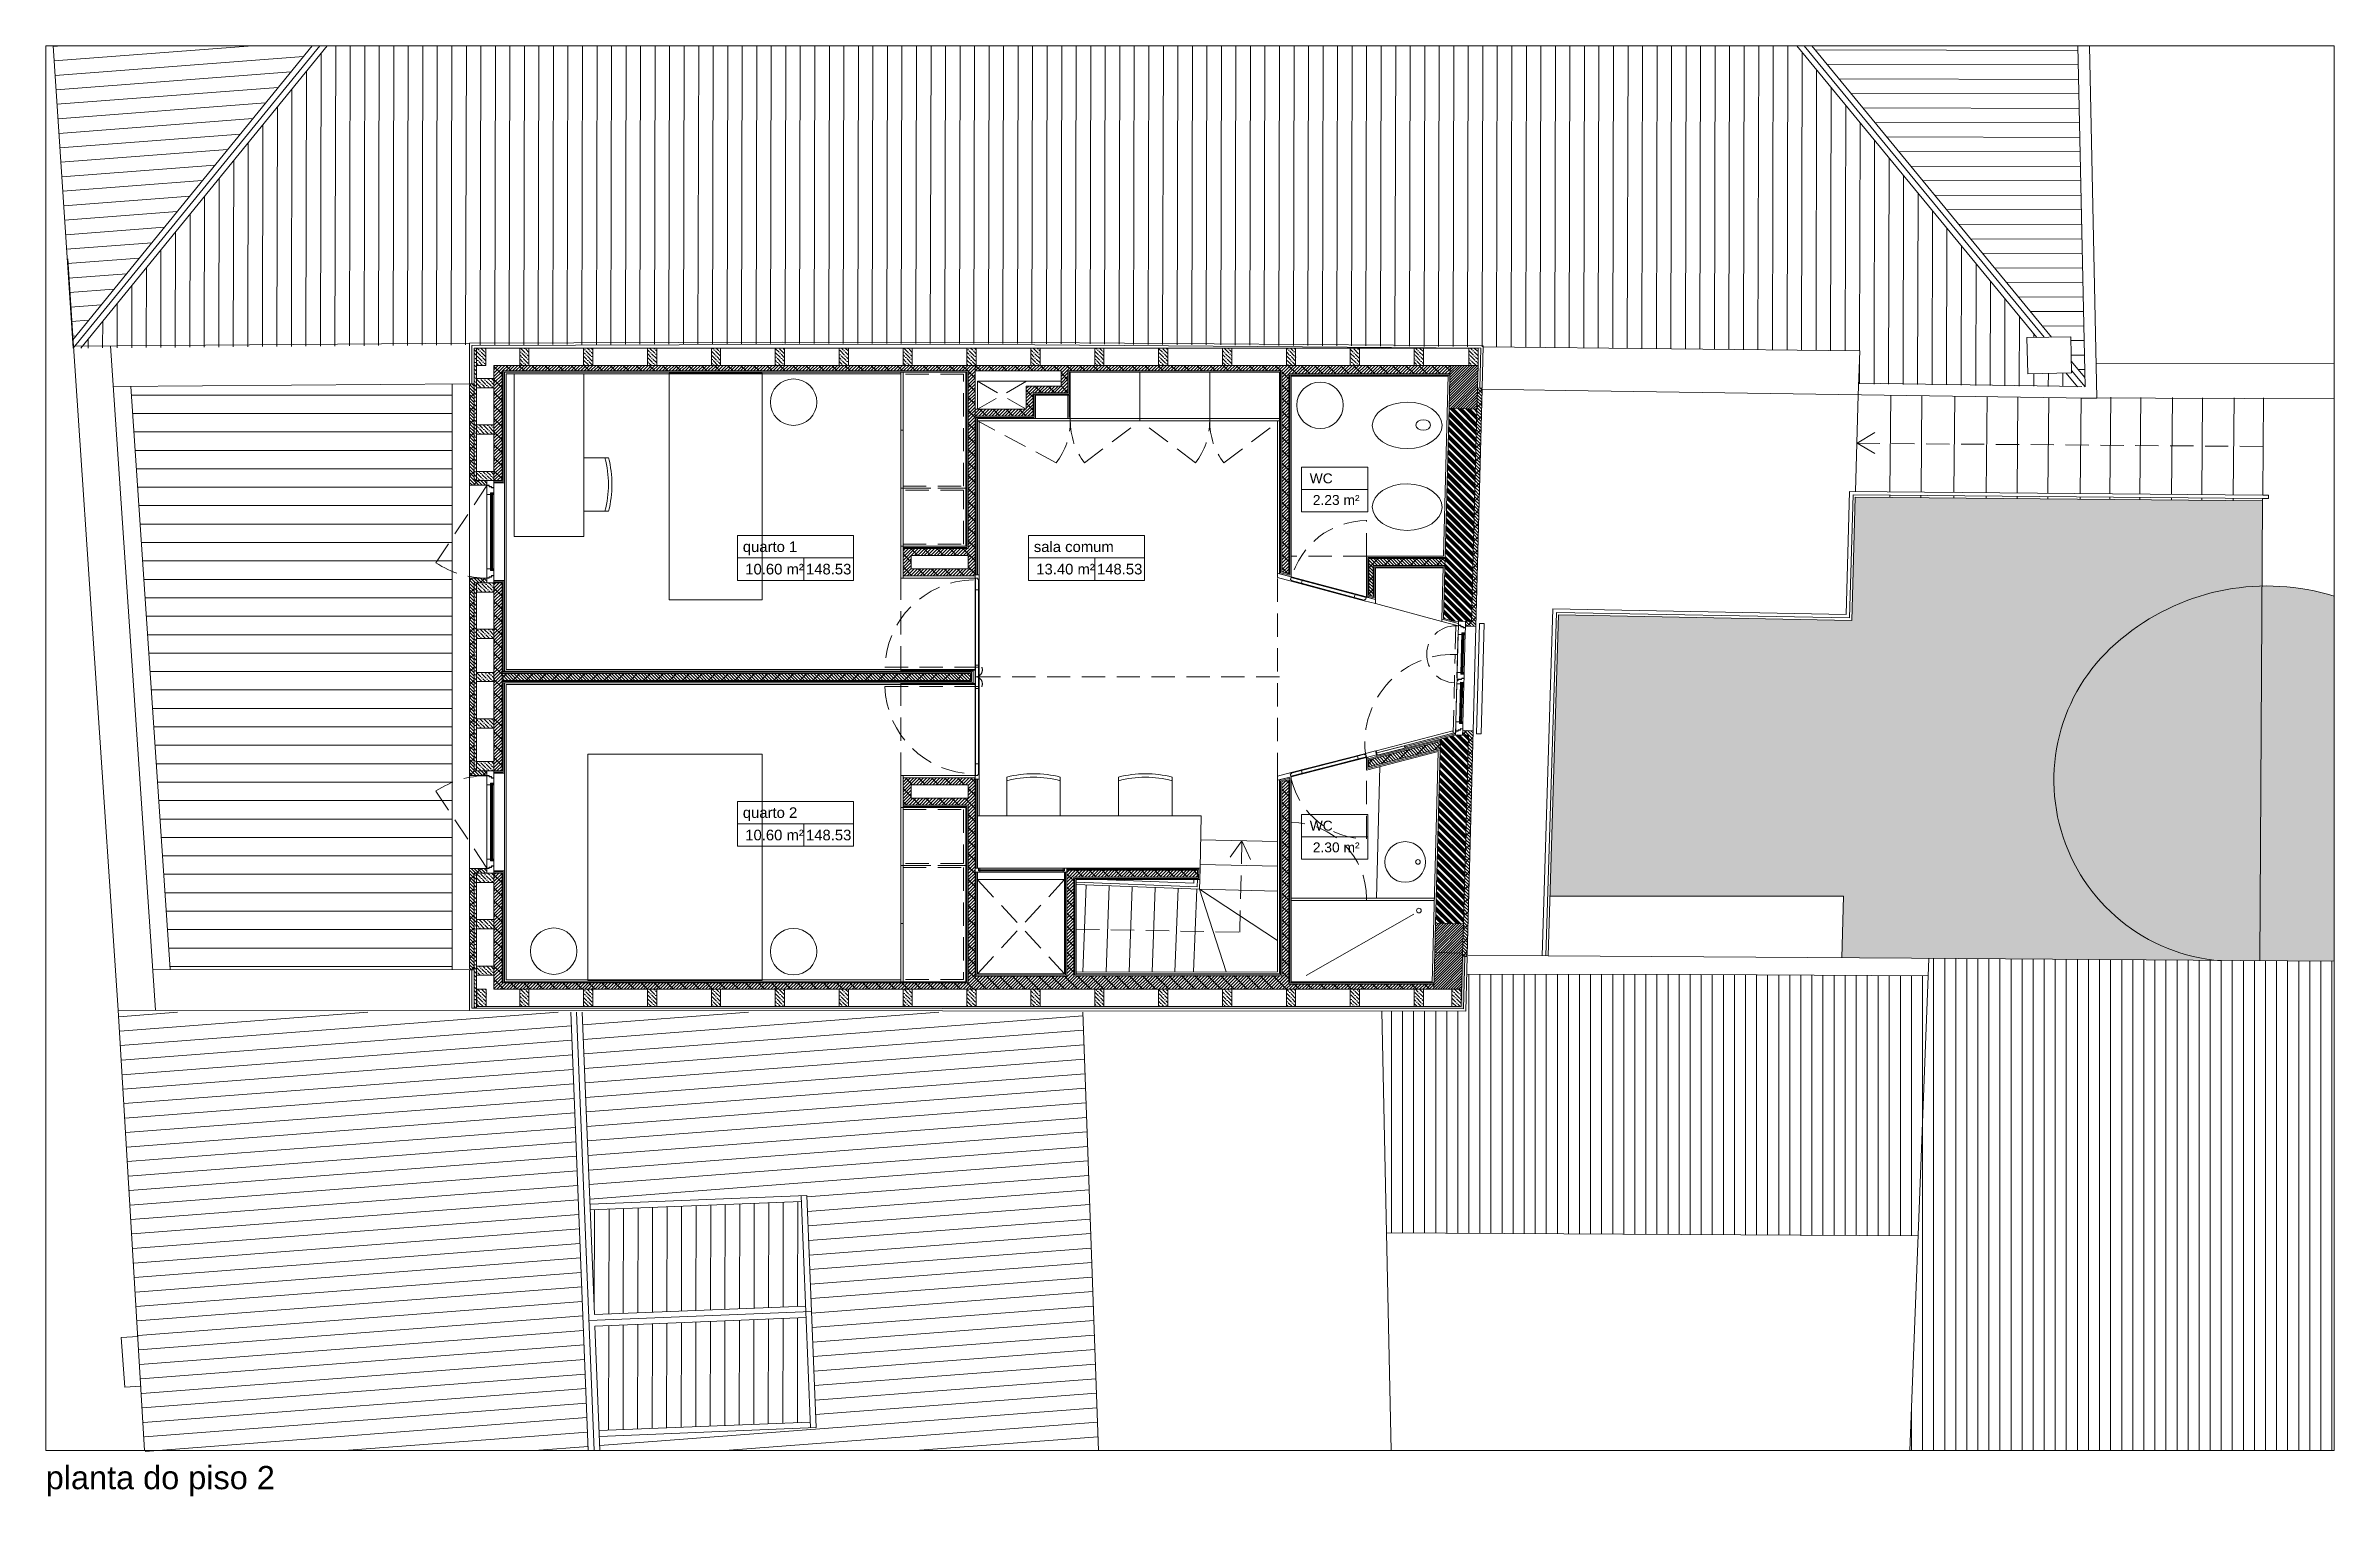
# Model space of a CAD drawing. Header units: millimetres. Extents: x 179.4 to 199.1, y -538.3 to -478.3.
# Drawn here: x 179.41 to 199.11, y -522.46 to -509.97 of the extents above; entities that cross this region are included whole.
import ezdxf
from ezdxf.enums import TextEntityAlignment as Align

# ---------------------------------------------------------------- set-up
doc = ezdxf.new("R2010")
doc.units = ezdxf.units.MM
doc.linetypes.add('DASHED', pattern=[0.75, 0.5, -0.25])
doc.layers.get('0').update_dxf_attribs({"lineweight": 5})
doc.layers.add('00_ARQ', color=251, linetype='Continuous', lineweight=5)
doc.styles.add('din5', font='arial.ttf', dxfattribs={"height": 0.08})
doc.styles.add('dinesc', font='arial.ttf', dxfattribs={"height": 0.18})
pattern_1 = [(315, (644.769739, -673.283433), (0.0140316502, 0.0140316502), []), (45, (644.76974, -673.28343), (-0.056126601, 0.056126601), [])]
pattern_2 = [(315, (644.76974, -673.283433), (0.0336759605, 0.0336759605), []), (315, (644.76974, -673.29466), (0.0336759605, 0.0336759605), []), (315, (644.76974, -673.305883), (0.0336759605, 0.0336759605), []), (315, (644.76974, -673.31711), (0.0336759605, 0.0336759605), [])]
pattern_3 = [(315, (-138.834357, -18.895323), (0.0463044456, -0.0126284852), [0.05953125, -0.01190625, 0, -0.01190625])]
pattern_4 = [(315, (-138.834388, -13.373816), (0.0463044456, -0.0126284852), [0.05953125, -0.01190625, 0, -0.01190625])]
pattern_5 = [(315, (2e-12, -4.26), (0.0463044456, -0.0126284852), [0.05953125, -0.01190625, 0, -0.01190625])]

msp = doc.modelspace()

# ---------------------------------------------------------------- texts
at = {"layer": '00_ARQ', "style": 'dinesc'}
for s, insert, char_height, width, attachment_point in [('WC', (190.29, -513.694), 0.085, 0.5008, 4), ('2.23 m²', (190.518, -513.88), 0.085, 0.48471, 5), ('WC', (190.29, -516.685), 0.085, 0.5008, 4), ('2.30 m²', (190.518, -516.872), 0.085, 0.48471, 5), ('planta do piso 2', (179.409, -522.199), 0.2, 4.455, 1)]:
    msp.add_mtext(s, dxfattribs=dict(at, insert=insert, char_height=char_height, width=width, attachment_point=attachment_point))

# ---------------------------------------------------------------- blocks, each defined once
blk = doc.blocks.new('0legendaN')
for p, q in [((-0.49, 0.189), (-0.49, -0.189)), ((0.49, 0.189), (-0.49, 0.189)), ((-0.49, 0), (0.49, 0)), ((0.49, 0.189), (0.49, -0.189)), ((0.07, 0), (0.07, -0.189))]:
    blk.add_line(p, q)
at = {"linetype": 'Continuous'}
blk.add_line((-0.49, -0.189), (0.49, -0.189), dxfattribs=at)
at = {"linetype": 'Continuous', "style": 'din5'}
blk.add_attdef('DESIGNAÇAO', text='', height=0.0896, rotation=360, dxfattribs=at).set_placement((-0.445, 0.095), align=Align.MIDDLE_LEFT)
for tag, p in [('300,00M2', (-0.21, -0.094)), ('357.05', (0.28, -0.094))]:
    blk.add_attdef(tag, text='', height=0.0896, rotation=360, dxfattribs=at).set_placement(p, align=Align.MIDDLE_CENTER)

# ---------------------------------------------------------------- hatches: boundary and pattern name
at = {"layer": '00_ARQ', "ltscale": 0.03}
h = msp.add_hatch(dxfattribs=at)
h.set_pattern_fill('ANSI36', color=256, scale=0.0075, angle=270, style=0)
h.paths.add_polyline_path([(183.117, -512.571), (183.097, -512.571), (183.097, -513.713), (183.117, -513.713)])
h = msp.add_hatch(dxfattribs=at)
h.set_pattern_fill('ANSI36', color=256, scale=0.0075, angle=270, style=0)
h.set_pattern_definition([(315, (-138.83926, -13.373816), (0.0463044456, -0.0126284852), [0.05953125, -0.01190625, 0, -0.01190625])])
h.paths.add_polyline_path([(183.197, -512.571), (183.197, -512.721), (183.117, -512.721), (183.117, -512.571)])
h = msp.add_hatch(dxfattribs=at)
h.set_pattern_fill('ANSI36', color=256, scale=0.0075, angle=270, style=0)
h.set_pattern_definition(pattern_4)
h.paths.add_polyline_path([(184.669, -512.571), (184.669, -512.721), (184.589, -512.721), (184.589, -512.571)])
h.paths.add_polyline_path([(184.119, -512.571), (184.119, -512.721), (184.039, -512.721), (184.039, -512.571)])
h.paths.add_polyline_path([(183.569, -512.571), (183.569, -512.721), (183.489, -512.721), (183.489, -512.571)])
h = msp.add_hatch(dxfattribs=at)
h.set_pattern_fill('ANSI36', color=256, scale=0.0075, angle=270, style=0)
h.set_pattern_definition(pattern_4)
h.paths.add_polyline_path([(186.869, -512.571), (186.869, -512.721), (186.789, -512.721), (186.789, -512.571)])
h.paths.add_polyline_path([(186.319, -512.571), (186.319, -512.721), (186.239, -512.721), (186.239, -512.571)])
h.paths.add_polyline_path([(185.769, -512.571), (185.769, -512.721), (185.689, -512.721), (185.689, -512.571)])
h.paths.add_polyline_path([(185.219, -512.571), (185.219, -512.721), (185.139, -512.721), (185.139, -512.571)])
h = msp.add_hatch(dxfattribs=at)
h.set_pattern_fill('ANSI36', color=256, scale=0.0075, angle=270, style=0)
h.set_pattern_definition(pattern_4)
h.paths.add_polyline_path([(189.069, -512.571), (189.069, -512.721), (188.989, -512.721), (188.989, -512.571)])
h.paths.add_polyline_path([(188.519, -512.571), (188.519, -512.721), (188.439, -512.721), (188.439, -512.571)])
h.paths.add_polyline_path([(187.969, -512.571), (187.969, -512.721), (187.889, -512.721), (187.889, -512.571)])
h.paths.add_polyline_path([(187.419, -512.571), (187.419, -512.721), (187.339, -512.721), (187.339, -512.571)])
h = msp.add_hatch(dxfattribs=at)
h.set_pattern_fill('ANSI36', color=256, scale=0.0075, angle=270, style=0)
h.paths.add_polyline_path([(191.269, -512.571), (191.269, -512.721), (191.189, -512.721), (191.189, -512.571)])
h.paths.add_polyline_path([(190.719, -512.571), (190.719, -512.721), (190.639, -512.721), (190.639, -512.571)])
h.paths.add_polyline_path([(190.169, -512.571), (190.169, -512.721), (190.089, -512.721), (190.089, -512.571)])
h.paths.add_polyline_path([(189.619, -512.571), (189.619, -512.721), (189.539, -512.721), (189.539, -512.571)])
h = msp.add_hatch(dxfattribs=at)
h.set_pattern_fill('ANSI36', color=256, scale=0.0075, angle=270, style=0)
h.paths.add_polyline_path([(191.739, -512.571), (191.739, -512.721), (191.659, -512.721), (191.659, -512.571)])
h = msp.add_hatch(dxfattribs=at)
h.set_pattern_fill('GRATE', color=256, scale=0.025, angle=45, style=0)
h.paths.add_polyline_path([(187.409, -513.197), (187.409, -512.721), (187.339, -512.721), (187.339, -512.721), (186.869, -512.721), (186.869, -512.721), (186.789, -512.721), (186.789, -512.721), (186.319, -512.721), (186.319, -512.721), (186.239, -512.721), (186.239, -512.721), (185.769, -512.721), (185.769, -512.721), (185.689, -512.721), (185.689, -512.721), (185.219, -512.721), (185.219, -512.721), (185.139, -512.721), (185.139, -512.721), (184.669, -512.721), (184.669, -512.721), (184.589, -512.721), (184.589, -512.721), (184.119, -512.721), (184.119, -512.721), (184.039, -512.721), (184.039, -512.721), (183.569, -512.721), (183.569, -512.721), (183.489, -512.721), (183.489, -512.721), (183.267, -512.721), (183.267, -512.833), (183.267, -513.633), (183.267, -513.713), (183.337, -513.713), (183.337, -512.768), (187.349, -512.768), (187.349, -514.298), (186.789, -514.298), (186.789, -514.533), (187.409, -514.533), (187.409, -514.523)])
h.paths.add_polyline_path([(187.349, -514.358), (187.349, -514.473), (186.859, -514.473), (186.859, -514.358)], flags=16)
h = msp.add_hatch(dxfattribs=at)
h.set_pattern_fill('GRATE', color=256, scale=0.025, angle=45, style=0)
h.paths.add_polyline_path([(190.109, -512.794), (191.498, -512.794), (191.499, -512.721), (191.269, -512.721), (191.269, -512.721), (191.189, -512.721), (191.189, -512.721), (190.719, -512.721), (190.719, -512.721), (190.639, -512.721), (190.639, -512.721), (190.169, -512.721), (190.169, -512.721), (190.089, -512.721), (190.089, -512.721), (189.619, -512.721), (189.619, -512.721), (189.539, -512.721), (189.539, -512.721), (189.069, -512.721), (189.069, -512.721), (188.989, -512.721), (188.989, -512.721), (188.519, -512.721), (188.519, -512.721), (188.439, -512.721), (188.439, -512.721), (187.969, -512.721), (187.969, -512.721), (187.889, -512.721), (187.889, -512.721), (187.419, -512.721), (187.419, -512.721), (187.409, -512.721), (187.409, -512.768), (188.149, -512.768), (188.149, -512.898), (187.849, -512.898), (187.849, -513.098), (187.409, -513.098), (187.409, -513.158), (187.909, -513.158), (187.909, -512.958), (188.209, -512.958), (188.209, -512.768), (190.049, -512.768), (190.049, -514.499), (190.109, -514.515)])
h = msp.add_hatch(dxfattribs=at)
h.set_pattern_fill('ANSI31', color=256, scale=0.005, angle=-1e-14, style=0)
h.paths.add_polyline_path([(191.499, -512.721), (191.497, -512.825), (191.49, -513.09), (191.73, -513.096), (191.74, -512.721)])
at = {"layer": '00_ARQ'}
h = msp.add_hatch(dxfattribs=at)
h.set_pattern_fill('ANSI31', color=256, scale=0.05, angle=135, style=0)
h.set_pattern_definition([(180, (-171.47867, 128.05649), (-8e-17, -0.15875), [])])
h.paths.add_polyline_path([(180.481, -517.923), (182.907, -517.925), (182.907, -512.88), (180.142, -512.901)])
at = {"layer": '00_ARQ', "ltscale": 0.03}
h = msp.add_hatch(dxfattribs=at)
h.set_pattern_fill('GRATE', color=256, scale=0.025, angle=315, style=0)
h.set_pattern_definition(pattern_1)
h.paths.add_polyline_path([(183.207, -513.753), (183.207, -513.733), (183.207, -513.713), (183.097, -513.713), (183.097, -512.878), (183.077, -512.878), (183.067, -512.878), (183.067, -512.888), (183.057, -512.888), (183.057, -513.753)])
h = msp.add_hatch(dxfattribs=at)
h.set_pattern_fill('ANSI36', color=256, scale=0.0075, angle=270, style=0)
h.paths.add_polyline_path([(183.117, -512.833), (183.267, -512.833), (183.267, -512.913), (183.117, -512.913)])
h = msp.add_hatch(dxfattribs=at)
h.set_pattern_fill('GRATE', color=256, scale=0.025, angle=315, style=0)
h.set_pattern_definition(pattern_1)
h.paths.add_polyline_path([(191.631, -514.925), (191.63, -514.965), (191.72, -514.968), (191.774, -512.926), (191.764, -512.926), (191.764, -512.916), (191.734, -512.915), (191.682, -514.927)])
h = msp.add_hatch(dxfattribs=at)
h.set_pattern_fill('ANSI34', color=256, scale=0.0025, angle=270, style=0)
h.set_pattern_definition(pattern_2)
h.paths.add_polyline_path([(191.682, -514.927), (191.73, -513.096), (191.49, -513.09), (191.442, -514.899), (191.531, -514.923)])
h = msp.add_hatch(dxfattribs=at)
h.set_pattern_fill('ANSI36', color=256, scale=0.0075, angle=270, style=0)
h.paths.add_polyline_path([(183.117, -513.233), (183.267, -513.233), (183.267, -513.313), (183.117, -513.313)])
h.paths.add_polyline_path([(183.117, -513.633), (183.267, -513.633), (183.267, -513.713), (183.117, -513.713)])
at = {"layer": '00_ARQ'}
h = msp.add_hatch(dxfattribs=at)
h.set_pattern_fill('ANSI33', color=256, scale=0.035, angle=0.0001, style=0)
h.set_pattern_definition([(134.9999126, (-44.299531, -463.491216), (-0.00618719378, -0.0061871749), []), (134.9999126, (-44.299531, -463.485029), (-0.00618719378, -0.0061871749), [0.004375, -0.0021875])])
h.paths.add_polyline_path([(183.267, -513.833), (183.267, -513.818), (183.257, -513.818), (183.257, -513.833)])
at = {"layer": '00_ARQ', "ltscale": 0.03}
h = msp.add_hatch(dxfattribs=at)
h.set_pattern_fill('CROSS', color=256, scale=0.0075, style=0)
h.set_pattern_definition([(360, (639.92143, -459.793994), (0.047625, 0.047625), [0.0238125, -0.0714375]), (90, (639.933334, -459.8059), (-0.047625, 0.047625), [0.0238125, -0.0714375])])
h.paths.add_polyline_path([(198.08, -517.843, -0.677702), (197.321, -515.042, -0.164026), (198.488, -514.621), (198.493, -513.888), (194.986, -513.856), (194.956, -514.916), (192.432, -514.868), (192.358, -517.292), (194.886, -517.292), (194.871, -517.822), (195.469, -517.826)])
h = msp.add_hatch(dxfattribs=at)
h.set_pattern_fill('GRATE', color=256, scale=0.025, angle=315, style=0)
h.set_pattern_definition(pattern_1)
h.paths.add_polyline_path([(183.067, -517.915), (183.067, -517.925), (183.077, -517.925), (183.097, -517.925), (183.097, -517.093), (183.207, -517.093), (183.207, -517.073), (183.207, -517.053), (183.057, -517.053), (183.057, -517.915)])
h.paths.add_polyline_path([(183.207, -516.253), (183.207, -516.233), (183.207, -516.213), (183.097, -516.213), (183.097, -514.593), (183.207, -514.593), (183.207, -514.573), (183.207, -514.553), (183.057, -514.553), (183.057, -516.253)])
at = {"layer": '00_ARQ'}
h = msp.add_hatch(dxfattribs=at)
h.set_pattern_fill('ANSI33', color=256, scale=0.035, angle=0.0001, style=0)
h.set_pattern_definition([(134.9999126, (-44.299531, -464.146116), (-0.00618719378, -0.0061871749), []), (134.9999126, (-44.299531, -464.139929), (-0.00618719378, -0.0061871749), [0.004375, -0.0021875])])
h.paths.add_polyline_path([(183.267, -514.488), (183.267, -514.473), (183.257, -514.473), (183.257, -514.488)])
at = {"layer": '00_ARQ', "ltscale": 0.03}
h = msp.add_hatch(dxfattribs=at)
h.set_pattern_fill('GRATE', color=256, scale=0.025, angle=315, style=0)
h.set_pattern_definition(pattern_1)
h.paths.add_polyline_path([(190.836, -514.705), (190.836, -514.444), (191.454, -514.444), (191.456, -514.384), (190.799, -514.384), (190.799, -514.695)])
h = msp.add_hatch(dxfattribs=at)
h.set_pattern_fill('ANSI36', color=256, scale=0.0075, angle=270, style=0)
h.paths.add_polyline_path([(183.117, -514.593), (183.097, -514.593), (183.097, -516.213), (183.117, -516.213)])
h = msp.add_hatch(dxfattribs=at)
h.set_pattern_fill('ANSI36', color=256, scale=0.0075, angle=270, style=0)
h.paths.add_polyline_path([(183.117, -516.213), (183.267, -516.213), (183.267, -516.133), (183.117, -516.133)])
h.paths.add_polyline_path([(183.117, -515.844), (183.267, -515.844), (183.267, -515.764), (183.117, -515.764)])
h.paths.add_polyline_path([(183.117, -514.593), (183.267, -514.593), (183.267, -514.673), (183.117, -514.673)])
h.paths.add_polyline_path([(183.117, -514.993), (183.267, -514.993), (183.267, -515.073), (183.117, -515.073)])
h.paths.add_polyline_path([(183.117, -515.364), (183.267, -515.364), (183.267, -515.444), (183.117, -515.444)])
h = msp.add_hatch(dxfattribs=at)
h.set_pattern_fill('GRATE', color=256, scale=0.025, angle=45, style=0)
h.paths.add_polyline_path([(183.337, -514.593), (183.267, -514.593), (183.267, -514.673), (183.267, -516.133), (183.267, -516.213), (183.337, -516.213)])
h = msp.add_hatch(dxfattribs=at)
h.set_pattern_fill('GRASS', color=256, scale=0.002, style=0)
h.set_pattern_definition([(90, (0, 0), (-0.035921, 0.035921), [0.009525, -0.062317]), (45, (0, 0), (-0.0359210245, 0.0359210245), [0.009525, -0.041275]), (135, (0, 0), (-0.0359210245, -0.0359210245), [0.009525, -0.041275])])
h.paths.add_polyline_path([(199.109, -514.709, 0.081236), (198.488, -514.621), (198.468, -517.846), (199.109, -517.85)])
h.paths.add_polyline_path([(198.488, -514.621, 0.164026), (197.321, -515.042, 0.677702), (198.08, -517.843), (198.468, -517.846)])
at = {"layer": '00_ARQ'}
h = msp.add_hatch(dxfattribs=at)
h.set_pattern_fill('ANSI33', color=256, scale=0.035, angle=358.4938, style=0)
h.set_pattern_definition([(133.493847, (-34.535755, -458.734606), (-0.00634767252, -0.0060224209), []), (133.493847, (-34.5355924, -458.728421), (-0.00634767252, -0.0060224209), [0.004375, -0.0021875])])
h.paths.add_polyline_path([(191.629, -515.04), (191.629, -515.025), (191.619, -515.025), (191.619, -515.04)])
at = {"layer": '00_ARQ', "ltscale": 0.03}
h = msp.add_hatch(dxfattribs=at)
h.set_pattern_fill('GRATE', color=256, scale=0.025, angle=315, style=0)
h.set_pattern_definition(pattern_1)
h.paths.add_polyline_path([(187.369, -515.433), (187.369, -515.373), (183.337, -515.373), (183.337, -515.433)])
h = msp.add_hatch(dxfattribs=at)
h.set_pattern_fill('ANSI34', color=256, scale=0.0025, angle=270, style=0)
h.set_pattern_definition(pattern_2)
h.paths.add_polyline_path([(191.613, -517.531), (191.656, -515.906), (191.549, -515.903), (191.415, -515.938), (191.373, -517.525)])
at = {"layer": '00_ARQ'}
h = msp.add_hatch(dxfattribs=at)
h.set_pattern_fill('ANSI33', color=256, scale=0.035, angle=358.4938, style=0)
h.set_pattern_definition([(223.493847, (-37.201856, -560.13276), (-0.0060224209, 0.00634767252), []), (223.493847, (-37.202018, -560.138945), (-0.0060224209, 0.00634767252), [0.004375, -0.0021875])])
h.paths.add_polyline_path([(191.609, -515.79), (191.608, -515.805), (191.598, -515.805), (191.599, -515.79)])
at = {"layer": '00_ARQ', "ltscale": 0.03}
h = msp.add_hatch(dxfattribs=at)
h.set_pattern_fill('GRATE', color=256, scale=0.025, angle=315, style=0)
h.set_pattern_definition(pattern_1)
h.paths.add_polyline_path([(191.607, -515.865), (191.606, -515.905), (191.656, -515.906), (191.606, -517.809), (191.636, -517.81), (191.636, -517.8), (191.646, -517.8), (191.697, -515.867)])
h = msp.add_hatch(dxfattribs=at)
h.set_pattern_fill('GRATE', color=256, scale=0.025, angle=315, style=0)
h.set_pattern_definition(pattern_1)
h.paths.add_polyline_path([(191.413, -516.021), (191.414, -515.959), (190.799, -516.117), (190.799, -516.179)])
at = {"layer": '00_ARQ'}
h = msp.add_hatch(dxfattribs=at)
h.set_pattern_fill('ANSI33', color=256, scale=0.035, angle=0.0001, style=0)
h.set_pattern_definition([(225.0000874, (-44.299531, -566.659871), (-0.00618719378, 0.0061871749), []), (225.0000874, (-44.299531, -566.666058), (-0.00618719378, 0.0061871749), [0.004375, -0.0021875])])
h.paths.add_polyline_path([(183.267, -516.318), (183.267, -516.333), (183.257, -516.333), (183.257, -516.318)])
at = {"layer": '00_ARQ', "ltscale": 0.03}
h = msp.add_hatch(dxfattribs=at)
h.set_pattern_fill('GRATE', color=256, scale=0.025, angle=45, style=0)
h.paths.add_polyline_path([(187.409, -516.273), (186.789, -516.273), (186.789, -516.508), (187.349, -516.508), (187.349, -518.038), (183.337, -518.038), (183.337, -517.093), (183.267, -517.093), (183.267, -517.173), (183.267, -518.093), (186.869, -518.093), (191.358, -518.093), (191.359, -518.048), (190.109, -518.048), (190.109, -516.289), (190.049, -516.305), (190.049, -517.978), (188.259, -517.98), (188.259, -517.129), (189.324, -517.129), (189.325, -517.069), (188.199, -517.069), (188.199, -517.084), (188.199, -517.98), (187.409, -517.981)])
h.paths.add_polyline_path([(187.349, -516.448), (186.859, -516.448), (186.859, -516.333), (187.349, -516.333)], flags=16)
h = msp.add_hatch(dxfattribs=at)
h.set_pattern_fill('ANSI36', color=256, scale=0.0075, angle=270, style=0)
h.paths.add_polyline_path([(183.117, -517.093), (183.097, -517.093), (183.097, -517.926), (183.097, -518.256), (183.117, -518.256)])
h = msp.add_hatch(dxfattribs=at)
h.set_pattern_fill('ANSI36', color=256, scale=0.0075, angle=270, style=0)
h.set_pattern_definition(pattern_5)
h.paths.add_polyline_path([(183.117, -517.093), (183.267, -517.093), (183.267, -517.173), (183.117, -517.173)])
at = {"layer": '00_ARQ'}
h = msp.add_hatch(dxfattribs=at)
h.set_pattern_fill('ANSI33', color=256, scale=0.035, angle=0.0001, style=0)
h.set_pattern_definition([(225.0000874, (-44.299531, -567.314771), (-0.00618719378, 0.0061871749), []), (225.0000874, (-44.299531, -567.320958), (-0.00618719378, 0.0061871749), [0.004375, -0.0021875])])
h.paths.add_polyline_path([(183.267, -516.973), (183.267, -516.988), (183.257, -516.988), (183.257, -516.973)])
at = {"layer": '00_ARQ', "ltscale": 0.03}
h = msp.add_hatch(dxfattribs=at)
h.set_pattern_fill('ANSI36', color=256, scale=0.0075, angle=270, style=0)
h.set_pattern_definition(pattern_5)
h.paths.add_polyline_path([(183.117, -517.493), (183.267, -517.493), (183.267, -517.573), (183.117, -517.573)])
h.paths.add_polyline_path([(183.117, -517.893), (183.267, -517.893), (183.267, -517.973), (183.117, -517.973)])
h = msp.add_hatch(dxfattribs=at)
h.set_pattern_fill('ANSI31', color=256, scale=0.005, angle=-1e-14, style=0)
h.paths.add_polyline_path([(191.606, -517.782), (191.613, -517.531), (191.373, -517.525), (191.367, -517.778)])
h = msp.add_hatch(dxfattribs=at)
h.set_pattern_fill('ANSI36', color=256, scale=0.0075, angle=270, style=0)
h.paths.add_polyline_path([(187.128, -518.259), (191.614, -518.263), (191.626, -517.81), (191.606, -517.809), (191.594, -518.243), (183.117, -518.243), (183.117, -518.256)])
h = msp.add_hatch(dxfattribs=at)
h.set_pattern_fill('ANSI31', color=256, scale=0.005, angle=-1e-14, style=0)
h.paths.add_polyline_path([(191.606, -517.809), (191.606, -517.782), (191.367, -517.778), (191.358, -518.093), (191.514, -518.093), (191.594, -518.093), (191.594, -518.243)])
h = msp.add_hatch(dxfattribs=at)
h.set_pattern_fill('ANSI36', color=256, scale=0.0075, angle=270, style=0)
h.set_pattern_definition(pattern_3)
h.paths.add_polyline_path([(183.201, -518.093), (183.201, -518.243), (183.121, -518.243), (183.121, -518.093)])
h = msp.add_hatch(dxfattribs=at)
h.set_pattern_fill('ANSI36', color=256, scale=0.0075, angle=270, style=0)
h.set_pattern_definition(pattern_3)
h.paths.add_polyline_path([(184.669, -518.093), (184.669, -518.243), (184.589, -518.243), (184.589, -518.093)])
h.paths.add_polyline_path([(184.119, -518.093), (184.119, -518.243), (184.039, -518.243), (184.039, -518.093)])
h.paths.add_polyline_path([(183.569, -518.093), (183.569, -518.243), (183.489, -518.243), (183.489, -518.093)])
h = msp.add_hatch(dxfattribs=at)
h.set_pattern_fill('ANSI36', color=256, scale=0.0075, angle=270, style=0)
h.set_pattern_definition(pattern_3)
h.paths.add_polyline_path([(186.869, -518.093), (186.869, -518.243), (186.789, -518.243), (186.789, -518.093)])
h.paths.add_polyline_path([(186.319, -518.093), (186.319, -518.243), (186.239, -518.243), (186.239, -518.093)])
h.paths.add_polyline_path([(185.769, -518.093), (185.769, -518.243), (185.689, -518.243), (185.689, -518.093)])
h.paths.add_polyline_path([(185.219, -518.093), (185.219, -518.243), (185.139, -518.243), (185.139, -518.093)])
h = msp.add_hatch(dxfattribs=at)
h.set_pattern_fill('ANSI36', color=256, scale=0.0075, angle=270, style=0)
h.set_pattern_definition(pattern_3)
h.paths.add_polyline_path([(189.069, -518.093), (189.069, -518.243), (188.989, -518.243), (188.989, -518.093)])
h.paths.add_polyline_path([(188.519, -518.093), (188.519, -518.243), (188.439, -518.243), (188.439, -518.093)])
h.paths.add_polyline_path([(187.969, -518.093), (187.969, -518.243), (187.889, -518.243), (187.889, -518.093)])
h.paths.add_polyline_path([(187.419, -518.093), (187.419, -518.243), (187.339, -518.243), (187.339, -518.093)])
h = msp.add_hatch(dxfattribs=at)
h.set_pattern_fill('ANSI36', color=256, scale=0.0075, angle=270, style=0)
h.paths.add_polyline_path([(191.269, -518.093), (191.269, -518.243), (191.189, -518.243), (191.189, -518.093)])
h.paths.add_polyline_path([(190.719, -518.093), (190.719, -518.243), (190.639, -518.243), (190.639, -518.093)])
h.paths.add_polyline_path([(190.169, -518.093), (190.169, -518.243), (190.089, -518.243), (190.089, -518.093)])
h.paths.add_polyline_path([(189.619, -518.093), (189.619, -518.243), (189.539, -518.243), (189.539, -518.093)])
h = msp.add_hatch(dxfattribs=at)
h.set_pattern_fill('ANSI31', color=256, scale=0.03, angle=45, style=0)
h.set_pattern_definition([(90, (843.83671, -331.24501), (-0.09525, 4e-17), [])])
h.paths.add_polyline_path([(195.527, -520.217), (195.615, -517.979), (193.65, -517.967), (191.642, -517.962), (191.633, -518.283), (190.912, -518.282), (190.951, -520.19)])
h = msp.add_hatch(dxfattribs=at)
h.set_pattern_fill('ANSI36', color=256, scale=0.0075, angle=270, style=0)
h.paths.add_polyline_path([(191.594, -518.093), (191.594, -518.243), (191.514, -518.243), (191.514, -518.093)])
at = {"layer": '00_ARQ'}
h = msp.add_hatch(dxfattribs=at)
h.set_pattern_fill('ANSI31', color=256, angle=315.8623, style=0)
h.set_pattern_definition([(89.8765, (179.64771, -513.21953), (-0.1249997, 0.0002695), [])])
h.paths.add_polyline_path([(185.95, -520.822), (185.914, -519.922), (184.097, -519.994), (184.133, -520.894)])
h.paths.add_polyline_path([(185.99, -521.821), (185.954, -520.921), (184.137, -520.994), (184.173, -521.894)])

# ---------------------------------------------------------------- linework, layer by layer
for p, q in [((179.473, -509.973), (179.55, -509.967)), ((179.473, -509.967), (179.646, -512.573)), ((179.481, -510.098), (181.189, -509.967)), ((181.704, -509.967), (179.641, -512.499)), ((181.768, -509.967), (179.646, -512.573)), ((181.833, -509.967), (179.71, -512.572)), ((181.774, -512.555), (181.78, -510.033)), ((181.899, -512.554), (181.905, -509.967)), ((182.024, -512.552), (182.03, -509.967)), ((182.149, -512.551), (182.155, -509.967)), ((182.274, -512.55), (182.28, -509.967)), ((182.399, -512.549), (182.405, -509.967)), ((182.524, -512.548), (182.53, -509.967)), ((182.649, -512.547), (182.655, -509.967)), ((182.774, -512.546), (182.78, -509.967)), ((182.899, -512.545), (182.905, -509.967)), ((183.024, -512.544), (183.03, -509.967)), ((183.149, -512.544), (183.155, -509.967)), ((183.274, -512.543), (183.28, -509.967)), ((183.399, -512.543), (183.405, -509.967)), ((183.524, -512.542), (183.53, -509.967)), ((183.649, -512.542), (183.655, -509.967)), ((183.774, -512.541), (183.78, -509.967)), ((183.899, -512.541), (183.905, -509.967)), ((184.024, -512.54), (184.03, -509.967)), ((184.149, -512.54), (184.155, -509.967)), ((184.274, -512.539), (184.28, -509.967)), ((184.399, -512.538), (184.405, -509.967)), ((184.524, -512.538), (184.53, -509.967)), ((184.649, -512.537), (184.655, -509.967)), ((184.774, -512.537), (184.78, -509.967)), ((184.899, -512.536), (184.905, -509.967)), ((185.024, -512.536), (185.03, -509.967)), ((185.149, -512.535), (185.155, -509.967)), ((185.274, -512.535), (185.28, -509.967)), ((185.399, -512.534), (185.405, -509.967)), ((185.524, -512.534), (185.53, -509.967)), ((185.649, -512.533), (185.655, -509.967)), ((185.774, -512.533), (185.78, -509.967)), ((185.899, -512.533), (185.905, -509.967)), ((186.024, -512.533), (186.03, -509.967)), ((186.149, -512.533), (186.155, -509.967)), ((186.274, -512.533), (186.28, -509.967)), ((186.399, -512.533), (186.405, -509.967)), ((186.524, -512.533), (186.53, -509.967)), ((186.649, -512.533), (186.655, -509.967)), ((186.774, -512.533), (186.78, -509.967)), ((186.899, -512.533), (186.905, -509.967)), ((187.024, -512.533), (187.03, -509.967)), ((187.149, -512.533), (187.155, -509.967)), ((187.274, -512.533), (187.28, -509.967)), ((187.399, -512.533), (187.405, -509.967)), ((187.524, -512.533), (187.53, -509.967)), ((187.649, -512.533), (187.655, -509.967)), ((187.774, -512.533), (187.78, -509.967)), ((187.899, -512.533), (187.905, -509.967)), ((188.024, -512.534), (188.03, -509.967)), ((188.149, -512.535), (188.155, -509.967)), ((188.274, -512.536), (188.28, -509.967)), ((188.399, -512.536), (188.405, -509.967)), ((188.524, -512.537), (188.53, -509.967)), ((188.649, -512.538), (188.655, -509.967)), ((188.774, -512.539), (188.78, -509.967)), ((188.899, -512.54), (188.905, -509.967)), ((189.024, -512.541), (189.03, -509.967)), ((189.149, -512.542), (189.155, -509.967)), ((189.274, -512.543), (189.28, -509.967)), ((189.399, -512.544), (189.405, -509.967)), ((189.524, -512.544), (189.53, -509.967)), ((189.649, -512.545), (189.655, -509.967)), ((189.774, -512.546), (189.78, -509.967)), ((189.899, -512.547), (189.905, -509.967)), ((190.024, -512.548), (190.03, -509.967)), ((190.149, -512.549), (190.155, -509.967)), ((190.274, -512.55), (190.28, -509.967)), ((190.399, -512.551), (190.405, -509.967)), ((190.524, -512.552), (190.53, -509.967)), ((190.649, -512.552), (190.655, -509.967)), ((190.774, -512.553), (190.78, -509.967)), ((190.899, -512.554), (190.905, -509.967)), ((191.024, -512.555), (191.03, -509.967)), ((191.149, -512.556), (191.155, -509.967)), ((191.274, -512.557), (191.28, -509.967)), ((191.399, -512.558), (191.405, -509.967)), ((191.524, -512.559), (191.53, -509.967)), ((191.649, -512.56), (191.655, -509.967)), ((191.774, -512.56), (191.78, -509.967)), ((191.899, -512.562), (191.905, -509.967)), ((192.024, -512.563), (192.03, -509.967)), ((192.149, -512.564), (192.155, -509.967)), ((192.274, -512.566), (192.28, -509.967)), ((192.399, -512.567), (192.405, -509.967)), ((192.524, -512.568), (192.53, -509.967)), ((192.649, -512.57), (192.655, -509.967)), ((192.774, -512.571), (192.78, -509.967)), ((192.899, -512.572), (192.905, -509.967)), ((193.024, -512.574), (193.03, -509.967)), ((193.149, -512.575), (193.155, -509.967)), ((193.274, -512.576), (193.28, -509.967)), ((193.399, -512.578), (193.405, -509.967)), ((193.524, -512.579), (193.53, -509.967)), ((193.649, -512.58), (193.655, -509.967)), ((193.774, -512.582), (193.78, -509.967)), ((193.899, -512.583), (193.905, -509.967)), ((194.024, -512.584), (194.03, -509.967)), ((194.149, -512.585), (194.155, -509.967)), ((194.274, -512.587), (194.28, -509.967)), ((194.399, -512.588), (194.405, -509.967)), ((194.482, -509.967), (196.55, -512.479)), ((194.524, -512.589), (194.53, -510.025)), ((194.547, -509.967), (196.613, -512.478)), ((194.612, -509.967), (196.677, -512.477)), ((194.64, -510.002), (196.903, -510.007)), ((196.903, -509.967), (196.965, -512.905)), ((197.003, -509.967), (197.067, -513.002)), ((179.49, -510.223), (181.629, -510.059)), ((179.498, -510.348), (181.52, -510.193)), ((181.649, -512.556), (181.654, -510.186)), ((194.649, -512.591), (194.654, -510.176)), ((194.743, -510.127), (196.906, -510.132)), ((179.506, -510.472), (181.411, -510.327)), ((181.524, -512.557), (181.529, -510.34)), ((194.774, -512.592), (194.779, -510.328)), ((194.846, -510.252), (196.909, -510.257)), ((194.949, -510.378), (196.911, -510.382)), ((179.514, -510.597), (181.302, -510.46)), ((179.523, -510.722), (181.193, -510.594)), ((181.399, -512.558), (181.404, -510.494)), ((194.899, -512.593), (194.904, -510.479)), ((195.052, -510.503), (196.914, -510.507)), ((179.531, -510.847), (181.084, -510.728)), ((181.149, -512.56), (181.153, -510.802)), ((181.274, -512.559), (181.278, -510.648)), ((195.024, -512.595), (195.028, -510.631)), ((195.148, -512.881), (195.153, -510.782)), ((195.155, -510.628), (196.917, -510.632)), ((195.259, -510.753), (196.919, -510.757)), ((179.539, -510.971), (180.975, -510.861)), ((179.548, -511.096), (180.866, -510.995)), ((181.024, -512.561), (181.028, -510.956)), ((195.273, -512.882), (195.278, -510.934)), ((195.362, -510.878), (196.922, -510.882)), ((195.465, -511.004), (196.925, -511.007)), ((179.556, -511.221), (180.757, -511.129)), ((180.899, -512.562), (180.902, -511.109)), ((195.398, -512.884), (195.402, -511.085)), ((195.568, -511.129), (196.927, -511.132)), ((179.564, -511.345), (180.649, -511.262)), ((179.572, -511.47), (180.54, -511.396)), ((180.774, -512.563), (180.777, -511.263)), ((195.523, -512.886), (195.527, -511.237)), ((195.648, -512.887), (195.652, -511.388)), ((195.671, -511.254), (196.93, -511.257)), ((195.774, -511.379), (196.933, -511.382)), ((179.581, -511.595), (180.431, -511.53)), ((180.524, -512.565), (180.526, -511.571)), ((180.649, -512.564), (180.652, -511.417)), ((195.773, -512.889), (195.776, -511.54)), ((195.877, -511.505), (196.935, -511.507)), ((179.589, -511.72), (180.322, -511.664)), ((179.597, -511.844), (180.213, -511.797)), ((179.599, -511.802), (179.648, -512.554)), ((180.399, -512.566), (180.401, -511.725)), ((195.898, -512.891), (195.901, -511.691)), ((195.98, -511.63), (196.938, -511.632)), ((196.083, -511.755), (196.941, -511.757)), ((179.605, -511.969), (180.104, -511.931)), ((180.274, -512.567), (180.276, -511.878)), ((196.023, -512.893), (196.026, -511.843)), ((196.148, -512.894), (196.15, -511.994)), ((196.186, -511.88), (196.943, -511.882)), ((179.614, -512.094), (179.995, -512.065)), ((179.622, -512.219), (179.886, -512.198)), ((180.024, -512.569), (180.025, -512.186)), ((180.149, -512.568), (180.15, -512.032)), ((196.273, -512.896), (196.275, -512.146)), ((196.289, -512.005), (196.946, -512.007)), ((196.392, -512.131), (196.949, -512.132)), ((179.63, -512.343), (179.777, -512.332)), ((179.899, -512.57), (179.9, -512.34)), ((196.398, -512.898), (196.4, -512.297)), ((196.495, -512.256), (196.951, -512.257)), ((196.598, -512.381), (196.954, -512.382)), ((179.639, -512.468), (179.668, -512.466)), ((183.057, -512.528), (179.648, -512.554)), ((179.648, -512.554), (180.033, -518.273)), ((179.774, -512.571), (179.774, -512.494)), ((179.968, -512.552), (180.354, -518.273)), ((183.057, -512.528), (185.755, -512.519)), ((183.057, -512.878), (183.057, -512.528)), ((183.077, -512.549), (185.755, -512.539)), ((183.077, -512.878), (183.077, -512.549)), ((187.925, -512.522), (185.755, -512.519)), ((187.925, -512.542), (185.755, -512.539)), ((191.784, -512.552), (187.925, -512.522)), ((191.763, -512.572), (187.925, -512.542)), ((191.754, -512.916), (191.763, -512.572)), ((191.774, -512.916), (191.784, -512.552)), ((191.782, -512.56), (195.025, -512.595)), ((196.842, -512.473), (196.464, -512.481)), ((196.464, -512.481), (196.471, -512.793)), ((196.524, -512.48), (196.524, -512.449)), ((196.842, -512.473), (196.849, -512.785)), ((196.843, -512.507), (196.957, -512.507)), ((191.499, -512.721), (183.267, -512.721)), ((183.267, -512.833), (183.267, -512.721)), ((183.337, -512.768), (187.349, -512.768)), ((183.337, -513.713), (183.337, -512.768)), ((183.347, -513.723), (183.347, -512.768)), ((183.357, -512.778), (187.339, -512.778)), ((183.357, -513.733), (183.357, -512.778)), ((187.329, -514.278), (187.329, -512.778)), ((187.339, -514.288), (187.339, -512.778)), ((187.349, -514.298), (187.349, -512.768)), ((187.409, -513.158), (187.409, -512.721)), ((188.149, -512.768), (187.409, -512.768)), ((188.149, -512.898), (188.149, -512.768)), ((188.209, -512.768), (190.049, -512.768)), ((188.209, -512.958), (188.209, -512.768)), ((188.219, -512.968), (188.219, -512.768)), ((188.229, -512.978), (188.229, -512.778)), ((188.229, -512.778), (190.029, -512.778)), ((190.029, -514.515), (190.029, -512.778)), ((190.039, -514.507), (190.039, -512.768)), ((190.049, -514.499), (190.049, -512.768)), ((191.499, -512.721), (191.497, -512.825)), ((191.74, -512.721), (191.499, -512.721)), ((191.73, -513.096), (191.74, -512.721)), ((195.025, -512.595), (195.01, -512.979)), ((195.023, -512.879), (195.024, -512.639)), ((196.849, -512.785), (196.471, -512.793)), ((196.648, -512.901), (196.649, -512.789)), ((196.773, -512.903), (196.774, -512.786)), ((196.802, -512.786), (196.9, -512.904)), ((196.845, -512.632), (196.959, -512.632)), ((196.846, -512.683), (196.963, -512.825)), ((196.848, -512.763), (196.965, -512.905)), ((196.907, -512.757), (196.962, -512.757)), ((197.063, -512.7), (199.109, -512.707)), ((183.057, -512.878), (179.992, -512.902)), ((180.142, -512.901), (180.481, -517.923)), ((182.907, -512.88), (182.907, -517.925)), ((183.057, -512.878), (183.077, -512.878)), ((183.057, -513.753), (183.057, -512.888)), ((183.067, -512.888), (183.057, -512.888)), ((183.067, -512.878), (183.067, -512.888)), ((183.077, -512.878), (183.097, -512.878)), ((183.267, -513.633), (183.267, -512.833)), ((183.372, -512.793), (186.769, -512.793)), ((183.372, -515.338), (183.372, -512.793)), ((187.429, -513.098), (187.429, -512.857)), ((187.429, -512.857), (188.149, -512.857)), ((187.849, -513.098), (187.849, -512.898)), ((187.909, -513.158), (187.909, -512.958)), ((187.919, -513.168), (187.919, -512.968)), ((187.929, -513.178), (187.929, -512.978)), ((188.209, -513.158), (188.209, -512.978)), ((188.219, -513.168), (188.219, -512.978)), ((190.109, -514.515), (190.109, -512.794)), ((190.109, -512.794), (191.498, -512.794)), ((190.119, -514.528), (190.119, -512.804)), ((190.119, -512.804), (191.497, -512.804)), ((190.129, -514.541), (190.129, -512.814)), ((190.129, -512.814), (191.482, -512.814)), ((191.441, -514.364), (191.482, -512.804)), ((191.497, -512.825), (191.49, -513.09)), ((191.72, -514.968), (191.774, -512.926)), ((191.754, -512.916), (191.734, -512.915)), ((191.754, -512.916), (191.774, -512.916)), ((191.764, -512.926), (191.764, -512.916)), ((191.774, -512.926), (191.764, -512.926)), ((191.774, -512.926), (192.491, -512.937)), ((192.491, -512.937), (196.802, -512.999)), ((195.012, -512.973), (194.988, -513.806)), ((195.014, -512.873), (196.936, -512.901)), ((195.285, -513.809), (195.292, -512.977)), ((195.553, -513.811), (195.56, -512.981)), ((195.835, -513.814), (195.842, -512.985)), ((196.523, -512.899), (196.524, -512.792)), ((196.898, -512.904), (196.898, -512.903)), ((187.409, -514.533), (187.409, -513.158)), ((187.419, -514.523), (187.419, -513.168)), ((187.429, -514.523), (187.429, -513.178)), ((191.442, -514.899), (191.49, -513.09)), ((191.49, -513.09), (191.73, -513.096)), ((191.682, -514.927), (191.73, -513.096)), ((196.113, -513.816), (196.121, -512.989)), ((196.379, -513.819), (196.387, -512.993)), ((196.645, -513.821), (196.652, -512.997)), ((196.802, -512.999), (199.109, -513.007)), ((196.923, -513.824), (196.931, -513.001)), ((196.933, -513.005), (197.067, -513.002)), ((197.178, -513.826), (197.186, -512.995)), ((197.437, -513.828), (197.444, -512.996)), ((197.709, -513.831), (197.717, -512.997)), ((197.969, -513.833), (197.976, -512.999)), ((198.24, -513.835), (198.247, -513)), ((198.494, -513.838), (198.501, -513.001)), ((187.444, -514.523), (187.444, -513.198)), ((190.014, -514.511), (190.014, -513.198)), ((183.057, -514.553), (183.057, -513.753)), ((183.057, -513.753), (183.207, -513.753)), ((183.247, -513.775), (183.247, -513.772)), ((183.267, -513.713), (183.337, -513.713)), ((183.267, -513.723), (183.347, -513.723)), ((183.357, -513.733), (183.267, -513.733)), ((183.357, -513.733), (183.357, -514.573)), ((190.22, -513.597), (190.22, -513.982)), ((190.791, -513.597), (190.22, -513.597)), ((190.791, -513.597), (190.791, -513.982)), ((183.207, -514.473), (183.207, -513.833)), ((183.267, -513.833), (183.267, -514.493)), ((190.22, -513.79), (190.791, -513.79)), ((194.938, -513.806), (194.907, -514.865)), ((194.967, -513.836), (194.936, -514.895)), ((198.494, -513.838), (194.938, -513.806)), ((194.986, -513.856), (194.956, -514.916)), ((198.493, -513.868), (194.967, -513.836)), ((198.493, -513.888), (194.986, -513.856)), ((195.284, -513.859), (195.284, -513.839)), ((195.552, -513.861), (195.552, -513.841)), ((195.834, -513.864), (195.835, -513.844)), ((196.113, -513.866), (196.113, -513.846)), ((196.379, -513.869), (196.379, -513.849)), ((196.645, -513.871), (196.645, -513.851)), ((196.923, -513.874), (196.923, -513.854)), ((197.178, -513.876), (197.178, -513.856)), ((197.436, -513.878), (197.437, -513.858)), ((197.709, -513.881), (197.709, -513.861)), ((197.969, -513.883), (197.969, -513.863)), ((198.239, -513.885), (198.239, -513.865)), ((198.493, -513.888), (198.468, -517.846)), ((198.493, -513.888), (198.493, -513.868)), ((198.543, -513.868), (198.493, -513.868)), ((198.544, -513.838), (198.494, -513.838)), ((198.543, -513.868), (198.544, -513.838)), ((190.22, -513.982), (190.791, -513.982)), ((186.789, -514.278), (186.769, -514.278)), ((187.329, -514.278), (186.789, -514.278)), ((186.789, -514.278), (186.789, -514.553)), ((187.339, -514.288), (186.789, -514.288)), ((187.349, -514.298), (186.789, -514.298)), ((187.349, -514.358), (186.859, -514.358)), ((186.859, -514.358), (186.859, -514.473)), ((187.349, -514.473), (187.349, -514.358)), ((190.779, -514.364), (191.441, -514.364)), ((190.779, -514.716), (190.779, -514.364)), ((183.057, -516.253), (183.057, -514.553)), ((183.057, -514.553), (183.207, -514.553)), ((186.789, -514.553), (186.769, -514.553)), ((186.859, -514.473), (187.349, -514.473)), ((190.029, -514.515), (190.129, -514.541)), ((190.039, -514.507), (190.119, -514.528)), ((190.049, -514.499), (190.109, -514.515)), ((190.789, -514.718), (190.789, -514.374)), ((190.789, -514.374), (191.456, -514.374)), ((190.799, -514.7), (190.799, -514.384)), ((190.799, -514.384), (191.456, -514.384)), ((190.836, -514.444), (190.836, -514.71)), ((190.836, -514.444), (191.454, -514.444)), ((190.846, -514.454), (190.846, -514.723)), ((190.846, -514.454), (191.454, -514.454)), ((190.856, -514.464), (191.439, -514.464)), ((190.856, -514.464), (190.856, -514.736)), ((191.427, -514.905), (191.439, -514.454)), ((183.097, -514.593), (183.337, -514.593)), ((183.097, -516.213), (183.097, -514.593)), ((183.267, -514.573), (183.357, -514.573)), ((183.267, -514.583), (183.347, -514.583)), ((183.337, -516.213), (183.337, -514.593)), ((183.347, -515.353), (183.347, -514.573)), ((183.357, -515.353), (183.357, -514.573)), ((190.856, -514.736), (190.779, -514.716)), ((190.846, -514.723), (190.789, -514.708)), ((190.836, -514.71), (190.799, -514.7)), ((190.856, -514.772), (191.426, -514.926)), ((191.442, -514.899), (191.531, -514.923)), ((191.682, -514.927), (191.531, -514.923)), ((191.751, -514.943), (191.726, -515.893)), ((191.751, -514.943), (191.791, -514.944)), ((191.791, -514.944), (191.766, -515.894)), ((192.292, -517.804), (192.384, -514.818)), ((192.322, -517.805), (192.413, -514.848)), ((192.342, -517.805), (192.432, -514.868)), ((194.907, -514.865), (192.384, -514.818)), ((194.936, -514.895), (192.413, -514.848)), ((194.956, -514.916), (192.432, -514.868)), ((191.569, -515.039), (191.56, -515.364)), ((191.61, -514.981), (191.61, -514.978)), ((191.62, -515.365), (191.629, -515.02)), ((191.72, -514.968), (191.63, -514.965)), ((191.72, -514.968), (191.63, -514.965)), ((191.72, -514.968), (191.697, -515.867)), ((183.372, -515.338), (187.394, -515.338)), ((183.337, -515.353), (187.394, -515.353)), ((183.337, -515.363), (187.379, -515.363)), ((183.337, -515.373), (187.369, -515.373)), ((183.337, -515.433), (187.369, -515.433)), ((183.337, -515.443), (187.379, -515.443)), ((183.337, -515.453), (187.394, -515.453)), ((183.347, -516.223), (183.347, -515.453)), ((183.357, -516.233), (183.357, -515.453)), ((183.372, -515.468), (183.372, -518.013)), ((183.372, -515.468), (187.394, -515.468)), ((187.369, -515.373), (187.369, -515.433)), ((187.379, -515.363), (187.379, -515.443)), ((191.549, -515.789), (191.557, -515.464)), ((191.617, -515.465), (191.608, -515.81)), ((190.866, -516.079), (191.415, -515.938)), ((191.112, -516.005), (191.546, -515.894)), ((191.373, -517.525), (191.415, -515.938)), ((191.415, -515.938), (191.549, -515.903)), ((191.656, -515.906), (191.549, -515.903)), ((191.587, -515.848), (191.587, -515.851)), ((191.697, -515.867), (191.607, -515.865)), ((191.697, -515.867), (191.607, -515.865)), ((191.613, -517.531), (191.656, -515.906)), ((191.646, -517.8), (191.697, -515.867)), ((191.726, -515.893), (191.766, -515.894)), ((190.779, -516.205), (191.397, -516.046)), ((190.779, -516.205), (190.779, -516.096)), ((190.789, -516.109), (191.415, -515.948)), ((190.789, -516.192), (191.412, -516.031)), ((190.789, -516.192), (190.789, -516.094)), ((190.799, -516.117), (191.414, -515.959)), ((190.799, -516.179), (191.413, -516.021)), ((190.799, -516.179), (190.799, -516.117)), ((191.112, -516.005), (191.115, -516.015)), ((191.345, -518.038), (191.397, -516.046)), ((183.057, -516.253), (183.057, -517.053)), ((183.057, -516.253), (183.207, -516.253)), ((183.097, -516.213), (183.337, -516.213)), ((183.207, -516.213), (183.207, -516.213)), ((183.207, -516.333), (183.207, -516.973)), ((183.267, -516.223), (183.347, -516.223)), ((183.267, -516.233), (183.357, -516.233)), ((183.267, -516.973), (183.267, -516.313)), ((183.357, -517.073), (183.357, -516.233)), ((186.789, -516.253), (186.769, -516.253)), ((186.789, -516.528), (186.789, -516.253)), ((186.859, -516.448), (186.859, -516.333)), ((186.859, -516.333), (187.349, -516.333)), ((187.349, -516.333), (187.349, -516.448)), ((187.409, -516.273), (187.409, -517.981)), ((187.419, -516.283), (187.419, -517.049)), ((187.429, -516.283), (187.429, -517.049)), ((187.444, -516.283), (187.444, -516.601)), ((190.014, -517.943), (190.014, -516.293)), ((190.129, -516.263), (190.029, -516.289)), ((190.029, -517.958), (190.029, -516.289)), ((190.119, -516.276), (190.039, -516.297)), ((190.039, -517.968), (190.039, -516.297)), ((190.109, -516.289), (190.049, -516.305)), ((190.049, -517.978), (190.049, -516.305)), ((190.109, -518.048), (190.109, -516.289)), ((190.119, -518.038), (190.119, -516.276)), ((190.129, -518.028), (190.129, -516.263)), ((190.864, -517.308), (190.893, -516.175)), ((186.789, -516.528), (186.769, -516.528)), ((187.349, -516.508), (186.789, -516.508)), ((187.339, -516.518), (186.789, -516.518)), ((187.329, -516.528), (186.789, -516.528)), ((187.349, -516.448), (186.859, -516.448)), ((187.329, -516.528), (187.329, -518.028)), ((187.339, -516.518), (187.339, -518.038)), ((187.349, -516.508), (187.349, -518.038)), ((189.356, -516.601), (187.429, -516.601)), ((189.356, -516.601), (189.346, -517.049)), ((190.22, -516.589), (190.22, -516.974)), ((190.791, -516.589), (190.22, -516.589)), ((190.791, -516.589), (190.791, -516.974)), ((189.351, -516.806), (190.014, -516.821)), ((190.22, -516.781), (190.791, -516.781)), ((183.057, -517.053), (183.057, -517.915)), ((183.057, -517.053), (183.207, -517.053)), ((183.247, -517.031), (183.247, -517.034)), ((183.357, -517.073), (183.267, -517.073)), ((183.267, -517.083), (183.347, -517.083)), ((183.267, -517.093), (183.337, -517.093)), ((183.337, -517.093), (183.337, -518.038)), ((183.347, -517.083), (183.347, -518.038)), ((183.357, -517.073), (183.357, -518.038)), ((187.419, -517.084), (187.419, -517.971)), ((187.429, -517.084), (187.429, -517.961)), ((188.179, -517.96), (188.179, -517.084)), ((188.189, -517.97), (188.189, -517.084)), ((188.199, -517.049), (189.346, -517.049)), ((188.199, -517.059), (189.335, -517.059)), ((188.199, -517.98), (188.199, -517.069)), ((188.199, -517.069), (189.325, -517.069)), ((189.325, -517.069), (189.324, -517.129)), ((189.335, -517.059), (189.334, -517.139)), ((189.346, -517.049), (189.343, -517.149)), ((189.346, -517.019), (190.014, -517.034)), ((190.22, -516.974), (190.791, -516.974)), ((183.267, -517.173), (183.267, -518.093)), ((188.179, -517.149), (187.429, -517.149)), ((188.259, -517.129), (188.259, -517.98)), ((188.259, -517.129), (189.324, -517.129)), ((188.269, -517.139), (188.269, -517.97)), ((188.269, -517.139), (189.334, -517.139)), ((188.279, -517.149), (189.343, -517.149)), ((188.279, -517.149), (188.279, -517.96)), ((188.279, -517.172), (189.322, -517.212)), ((188.279, -517.192), (189.341, -517.232)), ((188.338, -517.945), (188.367, -517.194)), ((188.475, -517.149), (189.293, -517.181)), ((188.537, -517.945), (188.565, -517.202)), ((188.537, -517.945), (188.565, -517.202)), ((188.735, -517.945), (188.763, -517.21)), ((188.933, -517.945), (188.961, -517.218)), ((189.129, -517.944), (189.157, -517.225)), ((189.289, -517.944), (189.317, -517.231)), ((189.293, -517.149), (189.293, -517.181)), ((189.323, -517.149), (189.322, -517.212)), ((189.343, -517.149), (189.341, -517.232)), ((189.572, -517.944), (189.341, -517.232)), ((190.014, -517.672), (189.341, -517.232)), ((189.341, -517.232), (190.014, -517.248)), ((191.364, -517.308), (190.129, -517.308)), ((190.779, -517.328), (190.779, -517.308)), ((192.358, -517.292), (194.886, -517.292)), ((194.886, -517.292), (194.871, -517.822)), ((190.779, -517.328), (190.129, -517.328)), ((190.26, -517.975), (191.187, -517.447)), ((190.779, -517.328), (191.363, -517.328)), ((191.367, -517.778), (191.358, -518.093)), ((191.606, -517.782), (191.606, -517.809)), ((191.626, -517.81), (191.606, -517.809)), ((191.626, -517.81), (191.646, -517.81)), ((191.633, -518.283), (191.646, -517.81)), ((191.646, -517.8), (191.636, -517.8)), ((191.636, -517.8), (191.636, -517.81)), ((191.646, -517.8), (192.342, -517.805)), ((192.342, -517.805), (195.469, -517.826)), ((195.621, -517.832), (195.455, -522.067)), ((195.469, -517.826), (199.109, -517.85)), ((180.33, -517.923), (183.057, -517.925)), ((183.067, -517.915), (183.057, -517.915)), ((183.057, -517.925), (183.057, -518.275)), ((183.057, -517.925), (183.097, -517.925)), ((183.067, -517.925), (183.067, -517.915)), ((183.077, -517.925), (183.077, -518.255)), ((183.097, -517.925), (183.097, -518.255)), ((186.869, -518.093), (183.267, -518.093)), ((183.337, -518.038), (187.349, -518.038)), ((183.357, -518.028), (187.329, -518.028)), ((183.372, -518.013), (186.769, -518.013)), ((186.869, -518.093), (191.514, -518.093)), ((187.409, -517.981), (188.199, -517.98)), ((187.419, -517.971), (188.189, -517.97)), ((187.429, -517.961), (188.179, -517.96)), ((190.049, -517.978), (188.259, -517.98)), ((190.039, -517.968), (188.269, -517.97)), ((190.014, -517.943), (188.279, -517.945)), ((190.029, -517.958), (188.279, -517.96)), ((190.109, -518.048), (191.359, -518.048)), ((190.119, -518.038), (191.36, -518.038)), ((190.129, -518.028), (191.345, -518.028)), ((193.65, -517.967), (191.64, -517.962)), ((193.651, -517.967), (195.615, -517.979)), ((180.033, -518.273), (183.057, -518.275)), ((180.033, -518.273), (180.26, -522.067)), ((180.038, -518.33), (180.544, -518.291)), ((180.046, -518.454), (182.182, -518.291)), ((180.053, -518.579), (183.82, -518.291)), ((183.057, -518.275), (187.128, -518.279)), ((183.097, -518.256), (183.077, -518.256)), ((184.08, -522.067), (183.928, -518.291)), ((184.13, -522.067), (183.978, -518.291)), ((184.133, -520.894), (184.028, -518.291)), ((184.033, -518.4), (185.458, -518.291)), ((184.038, -518.525), (187.096, -518.291)), ((187.128, -518.279), (191.633, -518.283)), ((188.336, -518.291), (188.471, -522.067)), ((190.912, -518.282), (190.951, -520.19)), ((180.061, -518.704), (183.933, -518.408)), ((184.043, -518.65), (188.337, -518.321)), ((184.048, -518.775), (188.341, -518.446)), ((180.068, -518.829), (183.938, -518.533)), ((180.076, -518.954), (183.943, -518.658)), ((184.053, -518.9), (188.346, -518.571)), ((184.058, -519.025), (188.35, -518.696)), ((180.084, -519.078), (183.948, -518.783)), ((184.063, -519.15), (188.355, -518.821)), ((180.091, -519.203), (183.953, -518.908)), ((180.099, -519.328), (183.958, -519.033)), ((184.068, -519.275), (188.359, -518.946)), ((184.073, -519.4), (188.364, -519.071)), ((180.106, -519.453), (183.963, -519.158)), ((180.114, -519.577), (183.968, -519.283)), ((184.078, -519.525), (188.368, -519.197)), ((180.121, -519.702), (183.973, -519.408)), ((184.083, -519.65), (188.372, -519.322)), ((184.088, -519.775), (188.377, -519.447)), ((180.129, -519.827), (183.978, -519.532)), ((180.137, -519.952), (183.983, -519.657)), ((184.093, -519.9), (188.381, -519.572)), ((180.144, -520.077), (183.988, -519.782)), ((184.095, -519.945), (185.962, -519.87)), ((185.992, -521.871), (185.912, -519.872)), ((185.962, -519.882), (188.386, -519.697)), ((186.042, -521.869), (185.962, -519.87)), ((185.967, -520.007), (188.39, -519.822)), ((180.152, -520.201), (183.993, -519.907)), ((180.159, -520.326), (183.998, -520.032)), ((184.097, -519.994), (185.914, -519.922)), ((185.972, -520.132), (188.395, -519.947)), ((185.977, -520.257), (188.399, -520.072)), ((180.167, -520.451), (184.003, -520.157)), ((185.982, -520.382), (188.404, -520.197)), ((190.951, -520.19), (195.527, -520.217)), ((190.951, -520.19), (190.99, -522.067)), ((180.174, -520.576), (184.008, -520.282)), ((180.182, -520.701), (184.013, -520.407)), ((185.987, -520.507), (188.408, -520.322)), ((185.992, -520.632), (188.413, -520.447)), ((180.189, -520.825), (184.018, -520.532)), ((180.197, -520.95), (184.023, -520.657)), ((185.997, -520.757), (188.417, -520.572)), ((180.205, -521.075), (184.028, -520.782)), ((184.133, -520.894), (185.95, -520.822)), ((186.002, -520.882), (188.422, -520.697)), ((186.007, -521.007), (188.426, -520.822)), ((180.212, -521.2), (184.033, -520.907)), ((180.22, -521.325), (184.038, -521.032)), ((184.085, -520.946), (186.002, -520.869)), ((184.137, -520.994), (185.954, -520.921)), ((184.18, -522.067), (184.137, -520.994)), ((186.012, -521.132), (188.431, -520.947)), ((180.058, -521.092), (180.205, -521.084)), ((180.058, -521.092), (180.091, -521.521)), ((180.227, -521.449), (184.043, -521.157)), ((186.017, -521.257), (188.435, -521.072)), ((186.022, -521.382), (188.439, -521.197)), ((180.235, -521.574), (184.048, -521.282)), ((180.242, -521.699), (184.053, -521.407)), ((186.027, -521.507), (188.444, -521.322)), ((186.032, -521.632), (188.448, -521.447)), ((180.091, -521.521), (180.231, -521.512)), ((180.25, -521.824), (184.058, -521.532)), ((186.037, -521.757), (188.453, -521.572)), ((180.258, -521.948), (184.063, -521.657)), ((180.265, -522.073), (184.068, -521.782)), ((184.173, -521.894), (185.99, -521.821)), ((184.178, -522.024), (188.457, -521.697)), ((185.255, -522.067), (188.462, -521.822)), ((181.978, -522.067), (184.073, -521.907)), ((183.617, -522.067), (184.078, -522.032)), ((184.175, -521.944), (186.042, -521.869)), ((186.893, -522.067), (188.466, -521.947))]:
    msp.add_line(p, q, dxfattribs=at)
at = {"layer": '00_ARQ', "ltscale": 0.03}
for p, q in [((183.097, -513.713), (183.097, -512.571)), ((183.117, -512.571), (183.097, -512.571)), ((183.117, -513.713), (183.117, -512.571)), ((183.197, -512.571), (191.659, -512.571)), ((183.097, -513.713), (183.117, -513.713)), ((183.117, -516.213), (183.117, -514.593)), ((183.267, -514.673), (183.267, -516.133)), ((191.619, -515.414), (191.619, -515.417)), ((190.864, -516.074), (190.866, -516.079)), ((183.097, -517.093), (183.097, -517.926)), ((183.117, -517.093), (183.097, -517.093)), ((183.117, -517.093), (183.117, -518.256)), ((188.169, -517.049), (187.449, -517.049)), ((187.449, -517.084), (188.169, -517.084)), ((195.66, -522.067), (195.66, -517.828)), ((195.756, -522.067), (195.756, -517.828)), ((195.851, -522.067), (195.851, -517.829)), ((195.946, -522.067), (195.946, -517.829)), ((196.041, -522.067), (196.041, -517.83)), ((196.137, -522.067), (196.137, -517.831)), ((196.232, -522.067), (196.232, -517.831)), ((196.327, -522.067), (196.327, -517.832)), ((196.422, -522.067), (196.422, -517.832)), ((196.518, -522.067), (196.518, -517.833)), ((196.613, -522.067), (196.613, -517.834)), ((196.708, -522.067), (196.708, -517.834)), ((196.803, -522.067), (196.803, -517.835)), ((196.899, -522.067), (196.899, -517.836)), ((196.994, -522.067), (196.994, -517.836)), ((197.089, -522.067), (197.089, -517.837)), ((197.184, -522.067), (197.184, -517.837)), ((197.28, -522.067), (197.28, -517.838)), ((197.375, -522.067), (197.375, -517.839)), ((197.47, -522.067), (197.47, -517.839)), ((197.565, -522.067), (197.565, -517.84)), ((197.661, -522.067), (197.661, -517.84)), ((197.756, -522.067), (197.756, -517.841)), ((197.851, -522.067), (197.851, -517.842)), ((197.946, -522.067), (197.946, -517.842)), ((198.042, -522.067), (198.042, -517.843)), ((198.137, -522.067), (198.137, -517.844)), ((198.232, -522.067), (198.232, -517.844)), ((198.327, -522.067), (198.327, -517.845)), ((198.423, -522.067), (198.423, -517.845)), ((198.518, -522.067), (198.518, -517.846)), ((198.613, -522.067), (198.613, -517.847)), ((198.708, -522.067), (198.708, -517.847)), ((198.804, -522.067), (198.804, -517.848)), ((198.899, -522.067), (198.899, -517.848)), ((198.994, -522.067), (198.994, -517.849)), ((199.089, -522.067), (199.089, -517.85)), ((183.117, -518.256), (183.097, -518.256)), ((195.565, -522.067), (195.565, -519.25)), ((195.47, -522.067), (195.47, -521.68))]:
    msp.add_line(p, q, dxfattribs=at)
at = {"layer": '00_ARQ', "linetype": 'DASHED', "ltscale": 0.4}
for p, q in [((187.853, -512.857), (187.429, -513.098)), ((187.429, -512.857), (187.849, -513.098)), ((188.108, -513.56), (187.429, -513.198)), ((188.351, -513.56), (188.829, -513.198)), ((189.308, -513.56), (188.829, -513.198)), ((189.551, -513.56), (190.029, -513.198)), ((195.003, -513.391), (195.155, -513.299)), ((198.497, -513.419), (195.003, -513.391)), ((195.003, -513.391), (195.154, -513.478)), ((183.207, -513.755), (182.768, -514.42)), ((190.779, -514.364), (190.779, -514.052)), ((190.779, -514.364), (190.129, -514.364)), ((186.769, -515.338), (186.769, -514.553)), ((190.014, -516.257), (190.014, -514.547)), ((186.632, -515.319), (187.472, -515.319)), ((186.632, -515.487), (187.472, -515.487)), ((186.769, -516.253), (186.769, -515.468)), ((187.429, -515.403), (190.029, -515.403)), ((190.779, -516.799), (190.779, -516.205)), ((183.207, -517.051), (182.768, -516.386)), ((189.706, -516.814), (189.604, -516.955)), ((189.706, -516.814), (189.688, -517.603)), ((189.706, -516.814), (189.781, -516.976)), ((188.179, -517.149), (187.429, -517.961)), ((188.179, -517.96), (187.429, -517.149)), ((188.279, -517.576), (189.688, -517.603))]:
    msp.add_line(p, q, dxfattribs=at)
at = {"layer": '00_ARQ', "extrusion": (9.93405e-31, -4.44089e-16, -1)}
for p, q in [((187.849, -512.898), (188.149, -512.898)), ((187.909, -512.958), (188.209, -512.958)), ((187.919, -512.968), (188.219, -512.968)), ((187.929, -512.978), (188.229, -512.978)), ((187.409, -513.098), (187.849, -513.098)), ((187.409, -513.158), (187.909, -513.158)), ((187.419, -513.168), (187.919, -513.168)), ((187.429, -513.178), (187.929, -513.178))]:
    msp.add_line(p, q, dxfattribs=at)
at = {"layer": '00_ARQ', "extrusion": (1.4871e-14, -1.43097e-14, -1)}
for p, q in [((184.254, -513.516), (184.041, -513.516)), ((184.254, -513.976), (184.041, -513.976))]:
    msp.add_line(p, q, dxfattribs=at)
at = {"layer": '00_ARQ', "extrusion": (-1.43097e-14, 1.4871e-14, -1)}
for p, q in [((187.683, -516.266), (187.683, -516.601)), ((188.143, -516.266), (188.143, -516.601)), ((188.645, -516.266), (188.645, -516.601)), ((189.105, -516.266), (189.105, -516.601))]:
    msp.add_line(p, q, dxfattribs=at)
at = {"layer": '00_ARQ'}
for points in [[(179.409, -509.967), (199.109, -509.967), (199.109, -522.067), (179.409, -522.067)], [(184.777, -514.738), (184.777, -512.788), (185.577, -512.788), (185.577, -514.738)], [(184.041, -514.194), (184.041, -512.794), (183.441, -512.794), (183.441, -514.194)], [(183.238, -513.819), (183.238, -514.487), (183.242, -514.487), (183.242, -513.819)], [(183.25, -513.819), (183.25, -514.487), (183.256, -514.487), (183.256, -513.819)], [(183.267, -513.833), (183.267, -513.818), (183.257, -513.818), (183.257, -513.833)], [(183.267, -513.833), (183.267, -513.818), (183.257, -513.818), (183.257, -513.833)], [(183.267, -514.488), (183.267, -514.473), (183.257, -514.473), (183.257, -514.488)], [(183.267, -514.488), (183.267, -514.473), (183.257, -514.473), (183.257, -514.488)], [(191.571, -514.964), (191.571, -514.944), (191.427, -514.905), (191.426, -514.926)], [(191.591, -515.378), (191.6, -515.025), (191.604, -515.025), (191.595, -515.378)], [(191.603, -515.379), (191.612, -515.026), (191.618, -515.026), (191.609, -515.379)], [(191.629, -515.04), (191.629, -515.025), (191.619, -515.025), (191.619, -515.04)], [(191.601, -515.459), (191.601, -515.451), (191.593, -515.45), (191.593, -515.458)], [(191.617, -515.465), (191.618, -515.45), (191.608, -515.45), (191.607, -515.465)], [(191.62, -515.365), (191.62, -515.38), (191.61, -515.38), (191.61, -515.365)], [(190.863, -516.039), (191.521, -515.869), (191.526, -515.889), (190.867, -516.058)], [(191.609, -515.79), (191.608, -515.805), (191.598, -515.805), (191.599, -515.79)], [(185.577, -518.018), (185.577, -516.068), (184.077, -516.068), (184.077, -518.018)], [(191.11, -516.016), (191.105, -515.997), (190.867, -516.058), (190.872, -516.077)], [(183.238, -516.987), (183.238, -516.319), (183.242, -516.319), (183.242, -516.987)], [(183.25, -516.987), (183.25, -516.319), (183.256, -516.319), (183.256, -516.987)], [(183.267, -516.318), (183.267, -516.333), (183.257, -516.333), (183.257, -516.318)], [(183.267, -516.318), (183.267, -516.333), (183.257, -516.333), (183.257, -516.318)], [(183.267, -516.973), (183.267, -516.988), (183.257, -516.988), (183.257, -516.973)], [(183.267, -516.973), (183.267, -516.988), (183.257, -516.988), (183.257, -516.973)], [(188.177, -517.072), (187.441, -517.072), (187.441, -517.066), (188.177, -517.066)], [(191.606, -517.782), (191.613, -517.531), (191.373, -517.525), (191.367, -517.778)]]:
    msp.add_lwpolyline(points, close=True, dxfattribs=at)
at = {"layer": '00_ARQ', "ltscale": 0.03}
for points in [[(183.197, -512.571), (183.197, -512.721), (183.117, -512.721), (183.117, -512.571)], [(183.569, -512.571), (183.569, -512.721), (183.489, -512.721), (183.489, -512.571)], [(184.119, -512.571), (184.119, -512.721), (184.039, -512.721), (184.039, -512.571)], [(184.669, -512.571), (184.669, -512.721), (184.589, -512.721), (184.589, -512.571)], [(185.219, -512.571), (185.219, -512.721), (185.139, -512.721), (185.139, -512.571)], [(185.769, -512.571), (185.769, -512.721), (185.689, -512.721), (185.689, -512.571)], [(186.319, -512.571), (186.319, -512.721), (186.239, -512.721), (186.239, -512.571)], [(186.869, -512.571), (186.869, -512.721), (186.789, -512.721), (186.789, -512.571)], [(187.419, -512.571), (187.419, -512.721), (187.339, -512.721), (187.339, -512.571)], [(187.969, -512.571), (187.969, -512.721), (187.889, -512.721), (187.889, -512.571)], [(188.519, -512.571), (188.519, -512.721), (188.439, -512.721), (188.439, -512.571)], [(189.069, -512.571), (189.069, -512.721), (188.989, -512.721), (188.989, -512.571)], [(189.619, -512.571), (189.619, -512.721), (189.539, -512.721), (189.539, -512.571)], [(190.169, -512.571), (190.169, -512.721), (190.089, -512.721), (190.089, -512.571)], [(190.719, -512.571), (190.719, -512.721), (190.639, -512.721), (190.639, -512.571)], [(191.269, -512.571), (191.269, -512.721), (191.189, -512.721), (191.189, -512.571)], [(191.739, -512.571), (191.739, -512.721), (191.659, -512.721), (191.659, -512.571)], [(186.769, -513.278), (186.789, -513.278), (186.789, -512.778), (186.769, -512.778)], [(183.117, -512.833), (183.267, -512.833), (183.267, -512.913), (183.117, -512.913)], [(188.209, -512.978), (188.229, -512.978), (188.229, -513.178), (188.209, -513.178)], [(188.229, -513.198), (187.429, -513.198), (187.429, -513.178), (188.229, -513.178)], [(188.829, -513.198), (188.229, -513.198), (188.229, -513.178), (188.829, -513.178)], [(189.429, -513.198), (188.829, -513.198), (188.829, -513.178), (189.429, -513.178)], [(189.429, -513.178), (190.029, -513.178), (190.029, -513.198), (189.429, -513.198)], [(183.117, -513.233), (183.267, -513.233), (183.267, -513.313), (183.117, -513.313)], [(186.789, -513.278), (186.769, -513.278), (186.769, -513.778), (186.789, -513.778)], [(183.117, -513.633), (183.267, -513.633), (183.267, -513.713), (183.117, -513.713)], [(186.789, -513.778), (186.769, -513.778), (186.769, -514.278), (186.789, -514.278)], [(186.769, -514.553), (186.789, -514.553), (186.789, -514.278), (186.769, -514.278)], [(186.789, -514.553), (187.409, -514.553), (187.409, -514.533), (186.789, -514.533)], [(187.414, -515.403), (187.414, -514.553), (187.409, -514.553), (187.409, -515.403)], [(187.439, -514.563), (187.439, -514.653), (187.414, -514.653), (187.414, -514.553), (187.434, -514.553), (187.434, -514.563)], [(187.444, -515.403), (187.444, -514.563), (187.439, -514.563), (187.439, -515.403)], [(190.133, -514.573), (190.22, -514.597), (190.226, -514.573), (190.129, -514.547), (190.124, -514.566), (190.134, -514.569)], [(190.777, -514.72), (190.129, -514.547), (190.131, -514.542), (190.778, -514.715)], [(183.117, -514.593), (183.267, -514.593), (183.267, -514.673), (183.117, -514.673)], [(187.414, -514.653), (187.414, -515.303), (187.439, -515.303), (187.439, -514.653)], [(190.759, -514.747), (190.131, -514.578), (190.133, -514.573), (190.76, -514.742)], [(190.226, -514.573), (190.68, -514.694), (190.674, -514.718), (190.22, -514.597)], [(190.76, -514.742), (190.674, -514.718), (190.68, -514.694), (190.777, -514.72), (190.771, -514.74), (190.762, -514.737)], [(183.117, -514.993), (183.267, -514.993), (183.267, -515.073), (183.117, -515.073)], [(187.409, -515.338), (186.769, -515.338), (186.769, -515.345), (187.409, -515.345)], [(186.769, -515.345), (186.801, -515.345), (186.801, -515.353), (186.769, -515.353)], [(187.073, -515.345), (187.105, -515.345), (187.105, -515.353), (187.073, -515.353)], [(187.363, -515.345), (187.394, -515.345), (187.394, -515.353), (187.363, -515.353)], [(187.394, -515.345), (187.409, -515.345), (187.409, -515.46), (187.394, -515.46)], [(187.439, -515.403), (187.439, -515.303), (187.414, -515.303), (187.414, -515.403), (187.439, -515.403), (187.439, -515.403)], [(183.117, -515.364), (183.267, -515.364), (183.267, -515.444), (183.117, -515.444)], [(186.769, -515.46), (186.801, -515.46), (186.801, -515.453), (186.769, -515.453)], [(187.409, -515.468), (186.769, -515.468), (186.769, -515.46), (187.409, -515.46)], [(187.073, -515.46), (187.105, -515.46), (187.105, -515.453), (187.073, -515.453)], [(187.363, -515.46), (187.394, -515.46), (187.394, -515.453), (187.363, -515.453)], [(187.414, -515.403), (187.414, -516.253), (187.409, -516.253), (187.409, -515.403)], [(187.439, -515.403), (187.439, -515.503), (187.414, -515.503), (187.414, -515.403), (187.439, -515.403), (187.439, -515.403)], [(187.414, -516.153), (187.414, -515.503), (187.439, -515.503), (187.439, -516.153)], [(187.444, -515.403), (187.444, -516.243), (187.439, -516.243), (187.439, -515.403)], [(183.117, -515.844), (183.267, -515.844), (183.267, -515.764), (183.117, -515.764)], [(183.117, -516.213), (183.267, -516.213), (183.267, -516.133), (183.117, -516.133)], [(190.778, -516.091), (190.128, -516.259), (190.129, -516.263), (190.779, -516.096)], [(190.761, -516.065), (190.13, -516.227), (190.131, -516.232), (190.762, -516.07)], [(190.225, -516.234), (190.708, -516.109), (190.702, -516.085), (190.219, -516.209)], [(190.762, -516.07), (190.702, -516.085), (190.708, -516.109), (190.778, -516.091), (190.773, -516.072), (190.763, -516.074)], [(186.769, -516.253), (186.789, -516.253), (186.789, -516.528), (186.769, -516.528)], [(186.789, -516.253), (187.409, -516.253), (187.409, -516.273), (186.789, -516.273)], [(187.439, -516.243), (187.439, -516.153), (187.414, -516.153), (187.414, -516.253), (187.434, -516.253), (187.434, -516.243)], [(190.131, -516.232), (190.219, -516.209), (190.225, -516.234), (190.128, -516.259), (190.123, -516.239), (190.133, -516.237)], [(186.789, -517.028), (186.769, -517.028), (186.769, -516.528), (186.789, -516.528)], [(183.117, -517.093), (183.267, -517.093), (183.267, -517.173), (183.117, -517.173)], [(186.789, -517.528), (186.769, -517.528), (186.769, -517.028), (186.789, -517.028)], [(187.439, -517.049), (187.449, -517.049), (187.449, -517.064), (187.439, -517.064)], [(188.179, -517.049), (188.169, -517.049), (188.169, -517.064), (188.179, -517.064)], [(183.117, -517.493), (183.267, -517.493), (183.267, -517.573), (183.117, -517.573)], [(186.769, -517.528), (186.789, -517.528), (186.789, -518.028), (186.769, -518.028)], [(183.117, -517.893), (183.267, -517.893), (183.267, -517.973), (183.117, -517.973)], [(183.201, -518.093), (183.201, -518.243), (183.121, -518.243), (183.121, -518.093)], [(183.569, -518.093), (183.569, -518.243), (183.489, -518.243), (183.489, -518.093)], [(184.119, -518.093), (184.119, -518.243), (184.039, -518.243), (184.039, -518.093)], [(184.669, -518.093), (184.669, -518.243), (184.589, -518.243), (184.589, -518.093)], [(185.219, -518.093), (185.219, -518.243), (185.139, -518.243), (185.139, -518.093)], [(185.769, -518.093), (185.769, -518.243), (185.689, -518.243), (185.689, -518.093)], [(186.319, -518.093), (186.319, -518.243), (186.239, -518.243), (186.239, -518.093)], [(186.869, -518.093), (186.869, -518.243), (186.789, -518.243), (186.789, -518.093)], [(187.419, -518.093), (187.419, -518.243), (187.339, -518.243), (187.339, -518.093)], [(187.969, -518.093), (187.969, -518.243), (187.889, -518.243), (187.889, -518.093)], [(188.519, -518.093), (188.519, -518.243), (188.439, -518.243), (188.439, -518.093)], [(189.069, -518.093), (189.069, -518.243), (188.989, -518.243), (188.989, -518.093)], [(189.619, -518.093), (189.619, -518.243), (189.539, -518.243), (189.539, -518.093)], [(190.169, -518.093), (190.169, -518.243), (190.089, -518.243), (190.089, -518.093)], [(190.719, -518.093), (190.719, -518.243), (190.639, -518.243), (190.639, -518.093)], [(191.269, -518.093), (191.269, -518.243), (191.189, -518.243), (191.189, -518.093)], [(191.594, -518.093), (191.594, -518.243), (191.514, -518.243), (191.514, -518.093)]]:
    msp.add_lwpolyline(points, close=True, dxfattribs=at)
at = {"layer": '00_ARQ', "linetype": 'DASHED', "ltscale": 0.4}
for points in [[(186.789, -513.778), (187.329, -513.778), (187.329, -512.778), (186.789, -512.778)], [(188.229, -512.778), (188.829, -512.778), (188.829, -513.178), (188.229, -513.178)], [(188.829, -512.778), (189.429, -512.778), (189.429, -513.178), (188.829, -513.178)], [(189.429, -512.778), (190.029, -512.778), (190.029, -513.178), (189.429, -513.178)], [(186.789, -513.76), (187.311, -513.76), (187.311, -512.796), (186.789, -512.796)], [(186.789, -514.278), (187.329, -514.278), (187.329, -513.778), (186.789, -513.778)], [(186.789, -514.26), (187.311, -514.26), (187.311, -513.796), (186.789, -513.796)], [(191.562, -515.21), (191.569, -514.965), (191.549, -514.964), (191.542, -515.209)], [(191.562, -515.21), (191.546, -515.889), (191.526, -515.889), (191.542, -515.209)], [(186.789, -516.528), (187.329, -516.528), (187.329, -517.028), (186.789, -517.028)], [(186.789, -516.546), (187.311, -516.546), (187.311, -517.01), (186.789, -517.01)], [(186.789, -517.028), (187.329, -517.028), (187.329, -518.028), (186.789, -518.028)], [(186.789, -517.046), (187.311, -517.046), (187.311, -518.01), (186.789, -518.01)]]:
    msp.add_lwpolyline(points, close=True, dxfattribs=at)
at = {"layer": '00_ARQ'}
for points in [[(183.207, -513.713), (183.267, -513.713), (183.267, -513.772), (183.247, -513.772), (183.247, -513.762), (183.227, -513.762), (183.227, -513.753), (183.207, -513.753), (183.207, -513.713)], [(183.227, -513.765), (183.247, -513.765), (183.247, -513.775), (183.267, -513.775), (183.267, -513.818), (183.237, -513.818), (183.237, -513.833), (183.207, -513.833), (183.207, -513.755), (183.227, -513.755), (183.227, -513.765), (183.247, -513.765)], [(183.227, -514.541), (183.247, -514.541), (183.247, -514.531), (183.267, -514.531), (183.267, -514.488), (183.237, -514.488), (183.237, -514.473), (183.207, -514.473), (183.207, -514.551), (183.227, -514.551), (183.227, -514.541), (183.247, -514.541)], [(183.207, -514.593), (183.267, -514.593), (183.267, -514.534), (183.247, -514.534), (183.247, -514.544), (183.227, -514.544), (183.227, -514.553), (183.207, -514.553), (183.207, -514.593)], [(191.572, -514.924), (191.631, -514.925), (191.63, -514.979), (191.61, -514.978), (191.61, -514.968), (191.59, -514.968), (191.591, -514.958), (191.571, -514.957), (191.572, -514.924)], [(191.59, -514.971), (191.61, -514.971), (191.61, -514.981), (191.63, -514.982), (191.629, -515.025), (191.599, -515.024), (191.599, -515.039), (191.569, -515.039), (191.571, -514.96), (191.591, -514.961), (191.59, -514.971), (191.61, -514.971)], [(191.587, -515.464), (191.557, -515.464), (191.557, -515.464), (191.557, -515.464), (191.558, -515.435), (191.568, -515.435), (191.568, -515.425), (191.598, -515.426), (191.599, -515.416), (191.619, -515.417), (191.618, -515.45), (191.588, -515.449), (191.587, -515.464)], [(191.598, -515.423), (191.599, -515.413), (191.619, -515.414), (191.62, -515.38), (191.59, -515.379), (191.59, -515.364), (191.56, -515.364), (191.558, -515.432), (191.568, -515.432), (191.568, -515.422), (191.598, -515.423)], [(191.593, -515.45), (191.583, -515.803), (191.579, -515.803), (191.589, -515.45), (191.593, -515.45)], [(191.601, -515.451), (191.607, -515.451), (191.597, -515.804), (191.591, -515.804), (191.601, -515.451)], [(191.546, -515.904), (191.606, -515.905), (191.607, -515.852), (191.587, -515.851), (191.587, -515.861), (191.567, -515.861), (191.567, -515.871), (191.547, -515.87), (191.546, -515.904)], [(191.567, -515.858), (191.587, -515.858), (191.587, -515.848), (191.607, -515.849), (191.608, -515.805), (191.578, -515.804), (191.579, -515.789), (191.549, -515.789), (191.547, -515.867), (191.567, -515.868), (191.567, -515.858), (191.587, -515.858)], [(183.207, -516.213), (183.267, -516.213), (183.267, -516.272), (183.247, -516.272), (183.247, -516.262), (183.227, -516.262), (183.227, -516.253), (183.207, -516.253), (183.207, -516.213)], [(183.227, -516.265), (183.247, -516.265), (183.247, -516.275), (183.267, -516.275), (183.267, -516.318), (183.237, -516.318), (183.237, -516.333), (183.207, -516.333), (183.207, -516.255), (183.227, -516.255), (183.227, -516.265), (183.247, -516.265)], [(183.227, -517.041), (183.247, -517.041), (183.247, -517.031), (183.267, -517.031), (183.267, -516.988), (183.237, -516.988), (183.237, -516.973), (183.207, -516.973), (183.207, -517.051), (183.227, -517.051), (183.227, -517.041), (183.247, -517.041)], [(183.207, -517.093), (183.267, -517.093), (183.267, -517.034), (183.247, -517.034), (183.247, -517.044), (183.227, -517.044), (183.227, -517.053), (183.207, -517.053), (183.207, -517.093)]]:
    msp.add_lwpolyline(points, dxfattribs=at)
at = {"layer": '00_ARQ', "elevation": 0}
for points in [[(183.25, -513.819), (183.25, -513.827), (183.242, -513.827), (183.242, -513.819)], [(183.25, -513.819), (183.25, -513.827), (183.242, -513.827), (183.242, -513.819)], [(183.25, -513.819), (183.25, -513.827), (183.242, -513.827), (183.242, -513.819)], [(183.25, -514.487), (183.25, -514.479), (183.242, -514.479), (183.242, -514.487)], [(191.612, -515.026), (191.612, -515.034), (191.604, -515.033), (191.604, -515.025)], [(191.603, -515.379), (191.603, -515.371), (191.595, -515.37), (191.595, -515.378)], [(191.591, -515.804), (191.592, -515.796), (191.584, -515.795), (191.583, -515.803)], [(191.591, -515.804), (191.592, -515.796), (191.584, -515.795), (191.583, -515.803)], [(183.25, -516.319), (183.25, -516.327), (183.242, -516.327), (183.242, -516.319)], [(183.25, -516.987), (183.25, -516.979), (183.242, -516.979), (183.242, -516.987)], [(183.25, -516.987), (183.25, -516.979), (183.242, -516.979), (183.242, -516.987)], [(183.25, -516.987), (183.25, -516.979), (183.242, -516.979), (183.242, -516.987)]]:
    msp.add_lwpolyline(points, close=True, dxfattribs=at)
at = {"layer": '00_ARQ', "ltscale": 0.03}
for points in [[(187.434, -514.553), (187.409, -514.553), (187.409, -514.523), (187.444, -514.523), (187.444, -514.523), (187.444, -514.563), (187.434, -514.563), (187.434, -514.553)], [(190.124, -514.566), (190.131, -514.542), (190.014, -514.511), (190.014, -514.547), (190.014, -514.547), (190.131, -514.578), (190.134, -514.569), (190.124, -514.566)], [(190.771, -514.74), (190.778, -514.715), (190.856, -514.736), (190.856, -514.772), (190.856, -514.772), (190.759, -514.747), (190.762, -514.737), (190.771, -514.74)], [(190.773, -516.072), (190.779, -516.096), (190.864, -516.074), (190.856, -516.04), (190.856, -516.04), (190.761, -516.065), (190.763, -516.074), (190.773, -516.072)], [(187.434, -516.253), (187.409, -516.253), (187.409, -516.283), (187.444, -516.283), (187.444, -516.283), (187.444, -516.243), (187.434, -516.243), (187.434, -516.253)], [(190.123, -516.239), (190.129, -516.263), (190.014, -516.293), (190.014, -516.257), (190.014, -516.257), (190.13, -516.227), (190.133, -516.237), (190.123, -516.239)], [(187.439, -517.074), (187.439, -517.049), (187.409, -517.049), (187.409, -517.084), (187.409, -517.084), (187.449, -517.084), (187.449, -517.074), (187.439, -517.074)], [(188.179, -517.074), (188.179, -517.049), (188.199, -517.049), (188.199, -517.084), (188.199, -517.084), (188.169, -517.084), (188.169, -517.074), (188.179, -517.074)], [(187.128, -518.259), (191.614, -518.263), (191.626, -517.81), (191.606, -517.809), (191.594, -518.243), (183.117, -518.243), (183.117, -518.256), (187.128, -518.259)]]:
    msp.add_lwpolyline(points, dxfattribs=at)
at = {"layer": '00_ARQ', "extrusion": (-1.94388e-30, -4.44089e-16, -1)}
msp.add_circle((-185.847, -513.037), 0.2, dxfattribs=at)
at = {"layer": '00_ARQ'}
for centre, radius in [((190.379, -513.064), 0.2), ((191.112, -516.997), 0.175), ((191.222, -516.997), 0.02), ((191.23, -517.416), 0.02)]:
    msp.add_circle(centre, radius, dxfattribs=at)
at = {"layer": '00_ARQ', "extrusion": (1.15656e-30, 4.44089e-16, -1)}
for centre in [(-183.782, -517.765), (-185.847, -517.769)]:
    msp.add_circle(centre, 0.2, dxfattribs=at)
at = {"layer": '00_ARQ', "linetype": 'DASHED', "ltscale": 0.4}
for centre, radius, start, end in [((187.629, -513.198), 0.6, 322.8804, 360), ((188.829, -513.198), 0.6, 180, 217.1196), ((188.829, -513.198), 0.6, 322.8804, 360), ((190.029, -513.198), 0.6, 180, 217.1196), ((190.78, -514.727), 0.67, 90.0467, 165.6928), ((183.206, -513.755), 0.797, 236.6828, 269.9999), ((187.413, -515.347), 0.781, 91.3626, 179.3593), ((191.542, -515.209), 0.245, 88.5798, 268.5798), ((187.409, -515.342), 0.063, 288.5124, 21.7887), ((191.526, -515.971), 0.762, 88.7905, 189.9344), ((187.413, -515.459), 0.781, 182.0319, 268.6335), ((187.409, -515.464), 0.063, 338.2113, 71.4876), ((183.206, -517.051), 0.797, 90.0001, 123.3172), ((190.785, -516.127), 0.673, 193.4465, 269.5453), ((190.129, -517.308), 0.65, 0, 90)]:
    msp.add_arc(centre, radius, start, end, dxfattribs=at)
at = {"layer": '00_ARQ', "extrusion": (1.4871e-14, -1.43097e-14, -1)}
for radius, start, end in [(0.9, 165.1935, 194.8065), (0.93, 165.6815, 194.3185)]:
    msp.add_arc((-183.353, -513.746), radius, start, end, dxfattribs=at)
at = {"layer": '00_ARQ'}
for centre, radius, start, end in [((198.529, -516.563), 1.943, 72.6127, 128.45), ((198.259, -516.291), 1.563, 126.9235, 265.3661)]:
    msp.add_arc(centre, radius, start, end, dxfattribs=at)
at = {"layer": '00_ARQ', "extrusion": (-1.43097e-14, 1.4871e-14, -1)}
for centre, radius, start, end in [((-187.913, -517.167), 0.93, 75.6815, 104.3185), ((-187.913, -517.167), 0.9, 75.1935, 104.8065), ((-188.875, -517.167), 0.93, 75.6815, 104.3185), ((-188.875, -517.167), 0.9, 75.1935, 104.8065)]:
    msp.add_arc(centre, radius, start, end, dxfattribs=at)
at = {"layer": '00_ARQ', "extrusion": (-3.50368e-18, 4.40529e-16, -1)}
msp.add_ellipse((191.129, -513.237), major_axis=(0.3, 0.002), ratio=0.666667, dxfattribs=at)
at = {"layer": '00_ARQ'}
for centre, major_axis, ratio in [((191.267, -513.234), (0.0626, 0), 0.724659), ((191.129, -513.941), (0.3, -0.002), 0.666667)]:
    msp.add_ellipse(centre, major_axis=major_axis, ratio=ratio, dxfattribs=at)

# ---------------------------------------------------------------- block references
ref = msp.add_blockref('0legendaN', (185.863, -514.379), dxfattribs=dict(at, xscale=1.019999999999845, yscale=1.019999999999845, zscale=1.019999999999845, rotation=1.379832248460389e-08))
ref.add_attrib('DESIGNAÇAO', 'quarto 1', dxfattribs={"layer": '0', "linetype": 'Continuous', "height": 0.0914, "rotation": 0, "style": 'din5'}).set_placement((185.41, -514.282), align=Align.MIDDLE_LEFT)
ref.add_attrib('300,00M2', '10.60 m²', dxfattribs={"layer": '0', "linetype": 'Continuous', "height": 0.0914, "rotation": 0, "style": 'din5'}).set_placement((185.683, -514.475), align=Align.MIDDLE_CENTER)
ref.add_attrib('357.05', '148.53', dxfattribs={"layer": '0', "linetype": 'Continuous', "height": 0.0914, "rotation": 0, "style": 'din5'}).set_placement((186.149, -514.475), align=Align.MIDDLE_CENTER)
ref = msp.add_blockref('0legendaN', (188.369, -514.379), dxfattribs=dict(at, xscale=1.019999999999845, yscale=1.019999999999845, zscale=1.019999999999845, rotation=1.379832248460389e-08))
ref.add_attrib('DESIGNAÇAO', 'sala comum', dxfattribs={"layer": '0', "linetype": 'Continuous', "height": 0.0914, "rotation": 0, "style": 'din5'}).set_placement((187.915, -514.282), align=Align.MIDDLE_LEFT)
ref.add_attrib('300,00M2', '13.40 m²', dxfattribs={"layer": '0', "linetype": 'Continuous', "height": 0.0914, "rotation": 0, "style": 'din5'}).set_placement((188.188, -514.475), align=Align.MIDDLE_CENTER)
ref.add_attrib('357.05', '148.53', dxfattribs={"layer": '0', "linetype": 'Continuous', "height": 0.0914, "rotation": 0, "style": 'din5'}).set_placement((188.654, -514.475), align=Align.MIDDLE_CENTER)
ref = msp.add_blockref('0legendaN', (185.863, -516.669), dxfattribs=dict(at, xscale=1.019999999999845, yscale=1.019999999999845, zscale=1.019999999999845, rotation=1.379832248460389e-08))
ref.add_attrib('DESIGNAÇAO', 'quarto 2', dxfattribs={"layer": '0', "linetype": 'Continuous', "height": 0.0914, "rotation": 0, "style": 'din5'}).set_placement((185.41, -516.572), align=Align.MIDDLE_LEFT)
ref.add_attrib('300,00M2', '10.60 m²', dxfattribs={"layer": '0', "linetype": 'Continuous', "height": 0.0914, "rotation": 0, "style": 'din5'}).set_placement((185.683, -516.765), align=Align.MIDDLE_CENTER)
ref.add_attrib('357.05', '148.53', dxfattribs={"layer": '0', "linetype": 'Continuous', "height": 0.0914, "rotation": 0, "style": 'din5'}).set_placement((186.149, -516.765), align=Align.MIDDLE_CENTER)

msp.set_redraw_order([(e.dxf.handle, doc.entitydb.next_handle()) for e in msp.query("TEXT MTEXT ATTDEF DIMENSION ARC_DIMENSION")])  # texts and dimensions are drawn at this point

doc.saveas('drawing.dxf')
